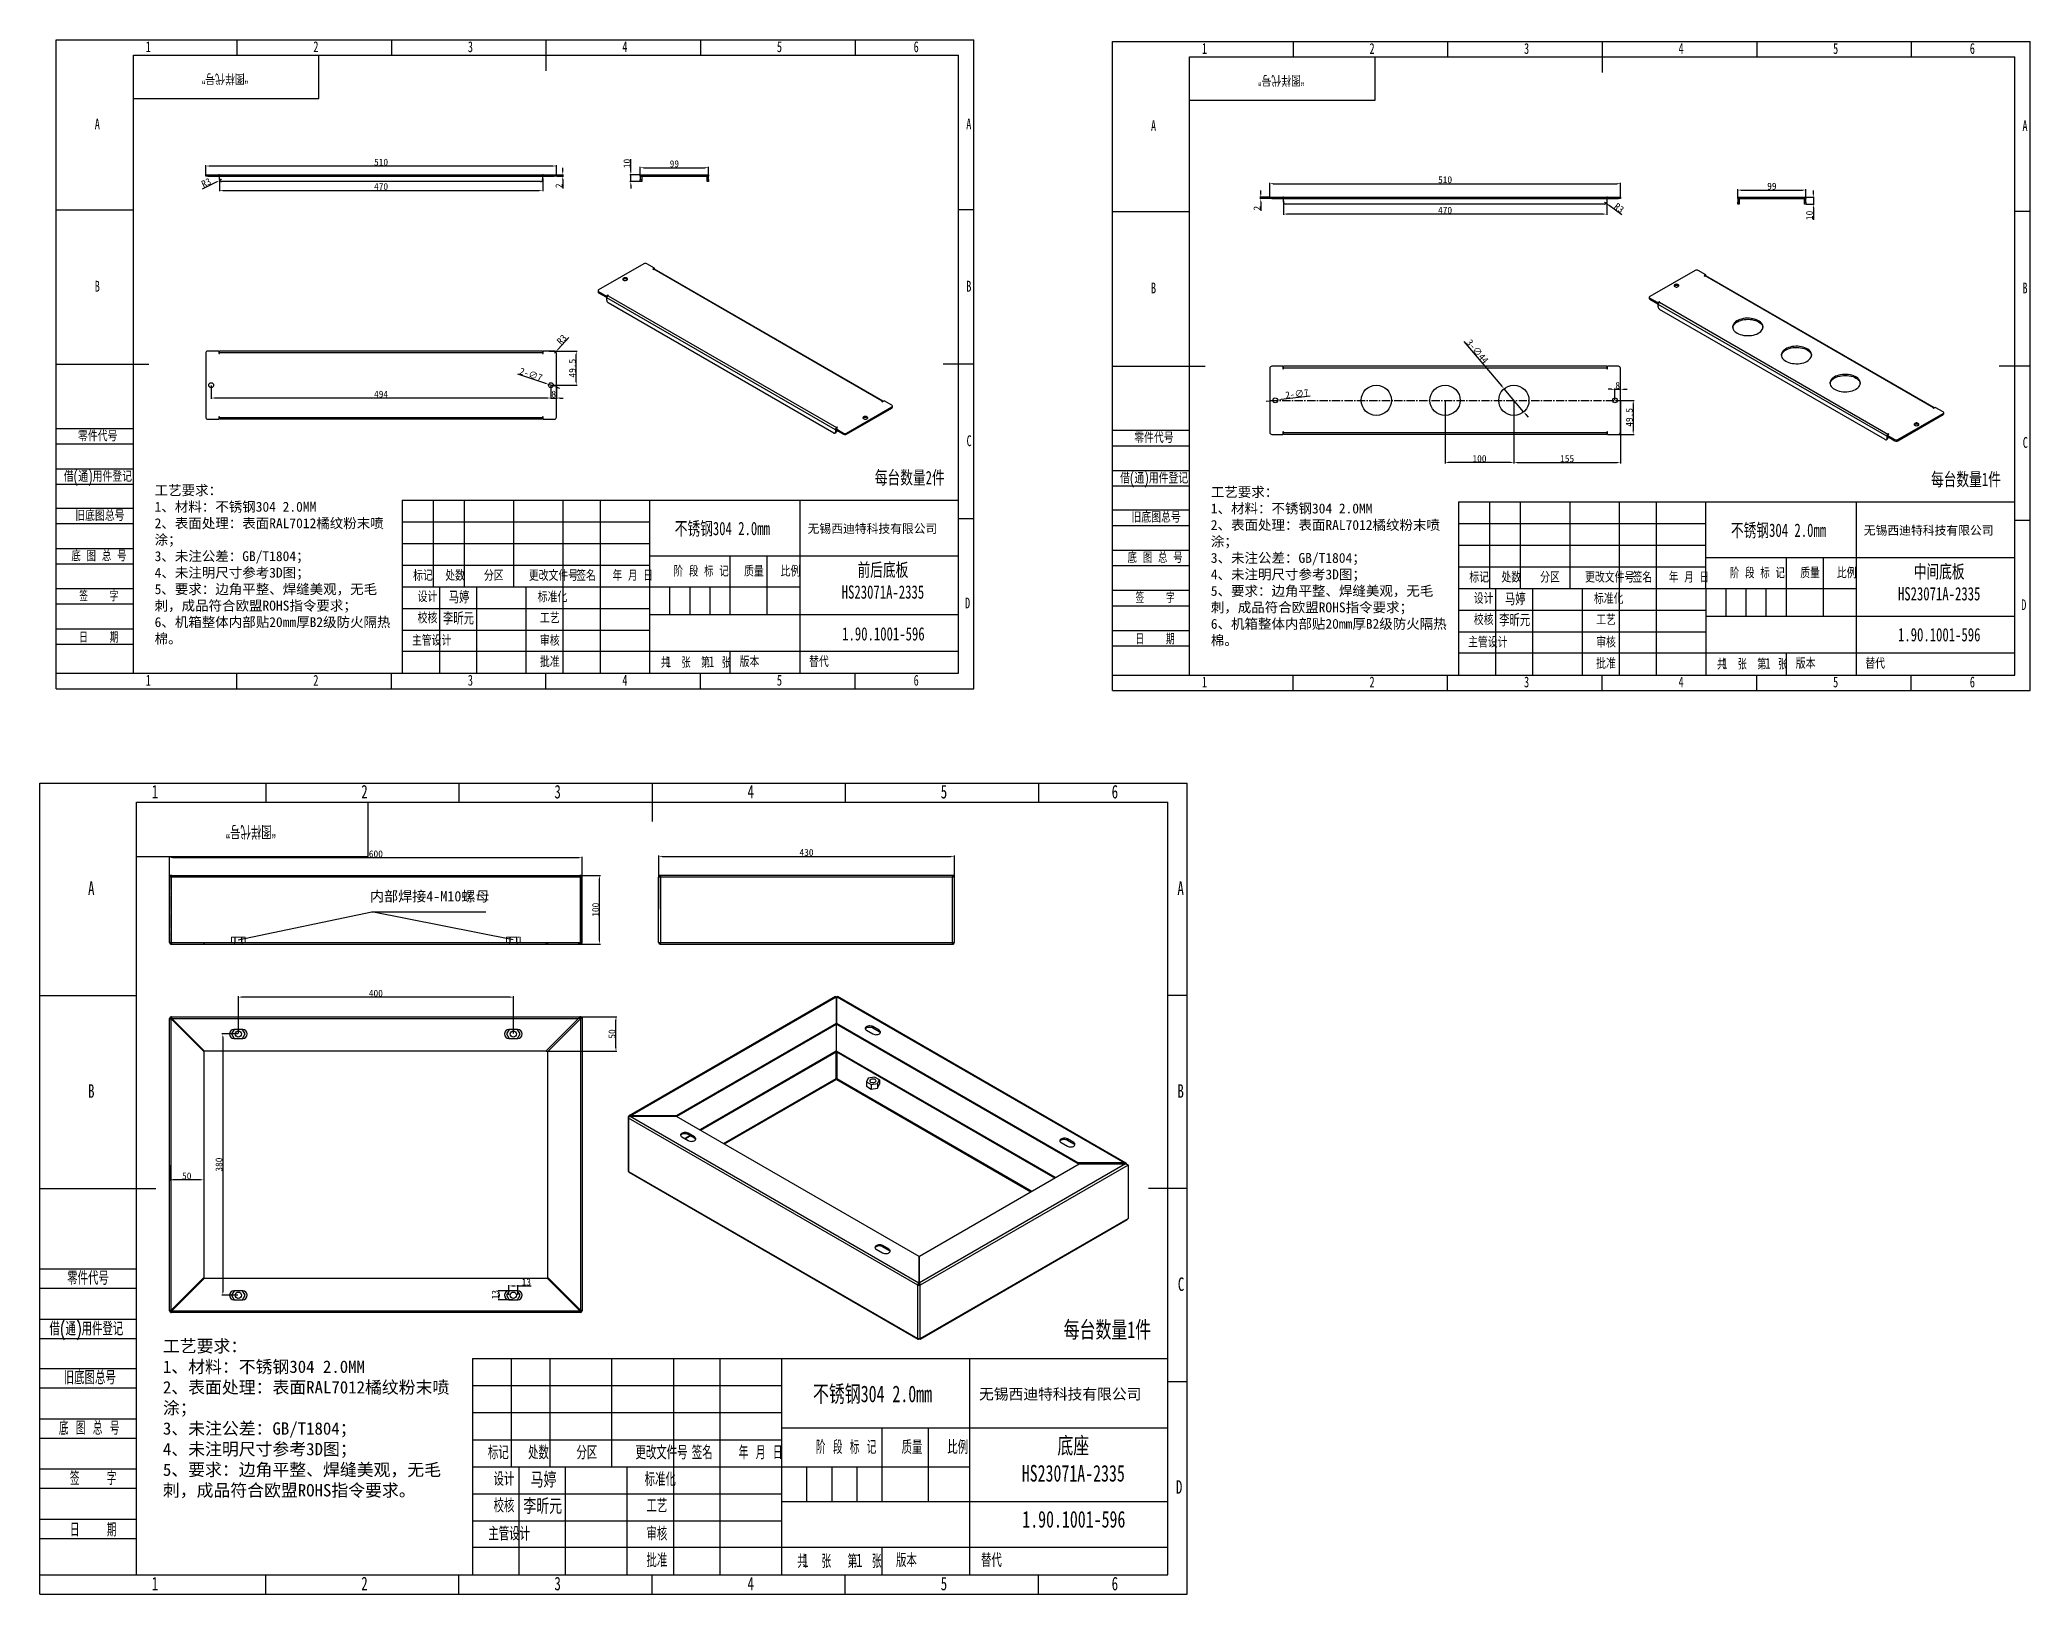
# Model space of a CAD drawing. Header units: millimetres. Extents: x -14348 to 6039, y -1826 to 2921.
# Drawn here: x 3144 to 6039, y -1826 to 435 of the extents above; entities that cross this region are included whole.
import ezdxf

# ---------------------------------------------------------------- set-up
doc = ezdxf.new("R2010")
doc.units = ezdxf.units.MM
doc.linetypes.add('ACAD_ISO10W100', pattern=[18, 12, -3, 0, -3])
doc.linetypes.add('HIDDEN', pattern=[1.905, 1.27, -0.635])
doc.layers.add('图框', color=7, linetype='Continuous')
doc.layers.add('标注', color=3, linetype='Continuous')
doc.layers.add('文字层', color=3, linetype='Continuous', lineweight=25)
doc.layers.add('粗实线层', color=7, linetype='Continuous', lineweight=25)
doc.styles.add('SLDTEXTSTYLE0', font='TXT', dxfattribs={"width": 0.7, "bigfont": 'bigfont'})
doc.styles.add('SLDTEXTSTYLE1', font='TXT', dxfattribs={"width": 0.6, "bigfont": 'bigfont'})
doc.styles.add('SLDTEXTSTYLE2', font='TXT', dxfattribs={"width": 0.614286, "bigfont": 'bigfont'})
doc.styles.add('SLDTEXTSTYLE3', font='TXT', dxfattribs={"width": 0.62, "bigfont": 'bigfont'})
doc.styles.add('SLDTEXTSTYLE4', font='TXT', dxfattribs={"width": 0.566667, "bigfont": 'bigfont'})
doc.styles.add('SLDTEXTSTYLE5', font='TXT', dxfattribs={"width": 0.7})
doc.dimstyles.new('ISO-25', dxfattribs={"dimtxt": 10, "dimasz": 5, "dimexe": 1.25, "dimexo": 0.625, "dimtad": 1, "dimdsep": 46, "dimtxsty": 'Standard', "dimcen": 2.5, "dimadec": 0, "dimazin": 0, "dimtfac": 1, "dimtmove": 0, "dimatfit": 3, "dimfxl": 1, "dimarcsym": 0})

msp = doc.modelspace()

# ---------------------------------------------------------------- texts
at = {"layer": '图框'}
for s, insert, char_height, attachment_point, style in [('1', (3301.639, 432.358), 15.73, 2, 'SLDTEXTSTYLE5'), ('2', (3545.459, 432.358), 15.73, 2, 'SLDTEXTSTYLE5'), ('3', (3770.178, 432.358), 15.73, 2, 'SLDTEXTSTYLE5'), ('4', (3994.897, 432.358), 15.73, 2, 'SLDTEXTSTYLE5'), ('5', (4219.616, 432.358), 15.73, 2, 'SLDTEXTSTYLE5'), ('6', (4418.504, 432.358), 15.73, 2, 'SLDTEXTSTYLE5'), ('1', (4837.682, 429.852), 15.73, 2, 'SLDTEXTSTYLE5'), ('2', (5081.502, 429.852), 15.73, 2, 'SLDTEXTSTYLE5'), ('3', (5306.221, 429.852), 15.73, 2, 'SLDTEXTSTYLE5'), ('4', (5530.94, 429.852), 15.73, 2, 'SLDTEXTSTYLE5'), ('5', (5755.659, 429.852), 15.73, 2, 'SLDTEXTSTYLE5'), ('6', (5954.547, 429.852), 15.73, 2, 'SLDTEXTSTYLE5'), ('A', (3227.598, 319.999), 15.73, 2, 'SLDTEXTSTYLE5'), ('A', (4495.014, 319.999), 15.73, 2, 'SLDTEXTSTYLE5'), ('A', (4763.641, 317.492), 15.73, 2, 'SLDTEXTSTYLE5'), ('A', (6031.056, 317.492), 15.73, 2, 'SLDTEXTSTYLE5'), ('B', (3227.598, 84.044), 15.73, 2, 'SLDTEXTSTYLE5'), ('B', (4495.014, 84.044), 15.73, 2, 'SLDTEXTSTYLE5'), ('B', (4763.641, 81.537), 15.73, 2, 'SLDTEXTSTYLE5'), ('B', (6031.056, 81.537), 15.73, 2, 'SLDTEXTSTYLE5'), ('零件代号', (3199.568, -133.606), 15.7303, 1, 'SLDTEXTSTYLE0'), ('C', (4495.494, -140.675), 15.73, 2, 'SLDTEXTSTYLE5'), ('零件代号', (4735.611, -136.112), 15.7303, 1, 'SLDTEXTSTYLE0'), ('C', (6031.537, -143.182), 15.73, 2, 'SLDTEXTSTYLE5'), ('借(通)用件登记', (3178.95, -192.512), 15.7303, 1, 'SLDTEXTSTYLE0'), ('借(通)用件登记', (4714.993, -195.018), 15.7303, 1, 'SLDTEXTSTYLE0'), ('旧底图总号', (3195.57, -249.36), 15.7303, 1, 'SLDTEXTSTYLE0'), ('旧底图总号', (4731.613, -251.866), 15.7303, 1, 'SLDTEXTSTYLE0'), ('{\\fSimSun|b0|i0|c134|p2;不锈钢304 2.0mm}', (4136.558, -266.473), 19.37025, 2, 'SLDTEXTSTYLE0'), ('{\\fSimSun|b0|i0|c134|p2;不锈钢304 2.0mm}', (5672.601, -268.979), 19.37025, 2, 'SLDTEXTSTYLE0'), ('底 图 总 号', (3189.966, -308.049), 15.7303, 1, 'SLDTEXTSTYLE2'), ('底 图 总 号', (4726.009, -310.555), 15.7303, 1, 'SLDTEXTSTYLE2'), ('标记', (3701.202, -336.58), 15.7303, 2, 'SLDTEXTSTYLE0'), ('处数', (3747.898, -336.58), 15.7303, 2, 'SLDTEXTSTYLE0'), ('分区', (3804.174, -336.58), 15.7303, 2, 'SLDTEXTSTYLE0'), ('更改文件号', (3891.042, -336.58), 15.7303, 2, 'SLDTEXTSTYLE0'), ('签名', (3938.412, -336.58), 15.7303, 2, 'SLDTEXTSTYLE0'), ('年 月 日', (4006.333, -336.58), 15.7303, 2, 'SLDTEXTSTYLE3'), ('阶 段 标 记', (4105.815, -330.341), 15.7303, 2, 'SLDTEXTSTYLE2'), ('质量', (4182.437, -330.341), 15.7303, 2, 'SLDTEXTSTYLE0'), ('比例', (4235.683, -330.341), 15.7303, 2, 'SLDTEXTSTYLE0'), ('标记', (5237.245, -339.087), 15.7303, 2, 'SLDTEXTSTYLE0'), ('处数', (5283.941, -339.087), 15.7303, 2, 'SLDTEXTSTYLE0'), ('分区', (5340.217, -339.087), 15.7303, 2, 'SLDTEXTSTYLE0'), ('更改文件号', (5427.085, -339.087), 15.7303, 2, 'SLDTEXTSTYLE0'), ('签名', (5474.455, -339.087), 15.7303, 2, 'SLDTEXTSTYLE0'), ('年 月 日', (5542.376, -339.087), 15.7303, 2, 'SLDTEXTSTYLE3'), ('阶 段 标 记', (5641.858, -332.848), 15.7303, 2, 'SLDTEXTSTYLE2'), ('质量', (5718.48, -332.848), 15.7303, 2, 'SLDTEXTSTYLE0'), ('比例', (5771.726, -332.848), 15.7303, 2, 'SLDTEXTSTYLE0'), ('签    字', (3229.797, -366.485), 15.7303, 2, 'SLDTEXTSTYLE4'), ('设计', (3707.718, -367.408), 15.7303, 2, 'SLDTEXTSTYLE0'), ('{\\fSimSun|b0|i0|c134|p2;马婷}', (3753.754, -367.8), 15.73034, 2, 'SLDTEXTSTYLE0'), ('标准化', (3889.588, -367.706), 15.7303, 2, 'SLDTEXTSTYLE0'), ('签    字', (4765.84, -368.991), 15.7303, 2, 'SLDTEXTSTYLE4'), ('设计', (5243.761, -369.914), 15.7303, 2, 'SLDTEXTSTYLE0'), ('{\\fSimSun|b0|i0|c134|p2;马婷}', (5289.797, -370.306), 15.73034, 2, 'SLDTEXTSTYLE0'), ('标准化', (5425.631, -370.213), 15.7303, 2, 'SLDTEXTSTYLE0'), ('校核', (3707.718, -398.325), 15.7303, 2, 'SLDTEXTSTYLE0'), ('工艺', (3885.645, -398.489), 15.7303, 2, 'SLDTEXTSTYLE0'), ('D', (4493.258, -376.631), 15.73, 2, 'SLDTEXTSTYLE5'), ('校核', (5243.761, -400.831), 15.7303, 2, 'SLDTEXTSTYLE0'), ('工艺', (5421.687, -400.995), 15.7303, 2, 'SLDTEXTSTYLE0'), ('D', (6029.301, -379.137), 15.73, 2, 'SLDTEXTSTYLE5'), ('日    期', (3229.797, -426.485), 15.7303, 2, 'SLDTEXTSTYLE4'), ('主管设计', (3713.826, -431.043), 15.7303, 2, 'SLDTEXTSTYLE0'), ('审核', (3885.645, -431.043), 15.7303, 2, 'SLDTEXTSTYLE0'), ('日    期', (4765.84, -428.991), 15.7303, 2, 'SLDTEXTSTYLE4'), ('主管设计', (5249.869, -433.549), 15.7303, 2, 'SLDTEXTSTYLE0'), ('审核', (5421.687, -433.549), 15.7303, 2, 'SLDTEXTSTYLE0'), ('批准', (3885.656, -461.948), 15.7303, 2, 'SLDTEXTSTYLE0'), ('共  张', (4068.771, -463.122), 15.7303, 2, 'SLDTEXTSTYLE1'), ('1', (4054.889, -461.91), 15.73, 1, 'SLDTEXTSTYLE5'), ('第  张', (4127.321, -463.122), 15.7303, 2, 'SLDTEXTSTYLE1'), ('1', (4117.372, -461.91), 15.73, 1, 'SLDTEXTSTYLE5'), ('版本', (4175.996, -461.91), 15.7303, 2, 'SLDTEXTSTYLE0'), ('替代', (4262.745, -461.91), 15.7303, 1, 'SLDTEXTSTYLE0'), ('批准', (5421.698, -464.454), 15.7303, 2, 'SLDTEXTSTYLE0'), ('版本', (5712.039, -464.416), 15.7303, 2, 'SLDTEXTSTYLE0'), ('替代', (5798.788, -464.416), 15.7303, 1, 'SLDTEXTSTYLE0'), ('1', (3301.639, -488.99), 15.73, 2, 'SLDTEXTSTYLE5'), ('2', (3545.459, -488.99), 15.73, 2, 'SLDTEXTSTYLE5'), ('3', (3770.178, -488.99), 15.73, 2, 'SLDTEXTSTYLE5'), ('4', (3994.897, -488.99), 15.73, 2, 'SLDTEXTSTYLE5'), ('5', (4219.616, -488.99), 15.73, 2, 'SLDTEXTSTYLE5'), ('6', (4418.504, -488.99), 15.73, 2, 'SLDTEXTSTYLE5'), ('1', (4837.682, -491.496), 15.73, 2, 'SLDTEXTSTYLE5'), ('2', (5081.502, -491.496), 15.73, 2, 'SLDTEXTSTYLE5'), ('3', (5306.221, -491.496), 15.73, 2, 'SLDTEXTSTYLE5'), ('4', (5530.94, -491.496), 15.73, 2, 'SLDTEXTSTYLE5'), ('共  张', (5604.813, -465.628), 15.7303, 2, 'SLDTEXTSTYLE1'), ('1', (5590.932, -464.416), 15.73, 1, 'SLDTEXTSTYLE5'), ('第  张', (5663.364, -465.628), 15.7303, 2, 'SLDTEXTSTYLE1'), ('1', (5653.415, -464.416), 15.73, 1, 'SLDTEXTSTYLE5'), ('5', (5755.659, -491.496), 15.73, 2, 'SLDTEXTSTYLE5'), ('6', (5954.547, -491.496), 15.73, 2, 'SLDTEXTSTYLE5'), ('1', (3311.362, -649.083), 19.663, 2, 'SLDTEXTSTYLE5'), ('2', (3616.138, -649.083), 19.663, 2, 'SLDTEXTSTYLE5'), ('3', (3897.037, -649.083), 19.663, 2, 'SLDTEXTSTYLE5'), ('4', (4177.935, -649.083), 19.663, 2, 'SLDTEXTSTYLE5'), ('5', (4458.834, -649.083), 19.663, 2, 'SLDTEXTSTYLE5'), ('6', (4707.443, -649.083), 19.663, 2, 'SLDTEXTSTYLE5'), ('A', (3218.811, -789.533), 19.663, 2, 'SLDTEXTSTYLE5'), ('A', (4803.081, -789.533), 19.663, 2, 'SLDTEXTSTYLE5'), ('B', (3218.811, -1084.477), 19.663, 2, 'SLDTEXTSTYLE5'), ('B', (4803.081, -1084.477), 19.663, 2, 'SLDTEXTSTYLE5'), ('零件代号', (3183.774, -1356.538), 19.6629, 1, 'SLDTEXTSTYLE0'), ('C', (4803.682, -1365.375), 19.663, 2, 'SLDTEXTSTYLE5'), ('借(通)用件登记', (3158.001, -1430.171), 19.6629, 1, 'SLDTEXTSTYLE0'), ('旧底图总号', (3178.776, -1501.231), 19.6629, 1, 'SLDTEXTSTYLE0'), ('{\\fSimSun|b0|i0|c134|p2;不锈钢304 2.0mm}', (4355.012, -1522.622), 24.21281, 2, 'SLDTEXTSTYLE0'), ('底 图 总 号', (3171.771, -1574.592), 19.6629, 1, 'SLDTEXTSTYLE2'), ('标记', (3810.817, -1610.257), 19.6629, 2, 'SLDTEXTSTYLE0'), ('处数', (3869.187, -1610.257), 19.6629, 2, 'SLDTEXTSTYLE0'), ('分区', (3939.532, -1610.257), 19.6629, 2, 'SLDTEXTSTYLE0'), ('更改文件号', (4048.117, -1610.257), 19.6629, 2, 'SLDTEXTSTYLE0'), ('签名', (4107.329, -1610.257), 19.6629, 2, 'SLDTEXTSTYLE0'), ('年 月 日', (4192.23, -1610.257), 19.6629, 2, 'SLDTEXTSTYLE3'), ('阶 段 标 记', (4316.582, -1602.458), 19.6629, 2, 'SLDTEXTSTYLE2'), ('质量', (4412.36, -1602.458), 19.6629, 2, 'SLDTEXTSTYLE0'), ('比例', (4478.918, -1602.458), 19.6629, 2, 'SLDTEXTSTYLE0'), ('签    字', (3221.561, -1647.637), 19.6629, 2, 'SLDTEXTSTYLE4'), ('设计', (3818.961, -1648.791), 19.6629, 2, 'SLDTEXTSTYLE0'), ('{\\fSimSun|b0|i0|c134|p2;马婷}', (3876.507, -1649.281), 19.66292, 2, 'SLDTEXTSTYLE0'), ('标准化', (4046.299, -1649.164), 19.6629, 2, 'SLDTEXTSTYLE0'), ('D', (4800.886, -1660.319), 19.663, 2, 'SLDTEXTSTYLE5'), ('校核', (3818.961, -1687.438), 19.6629, 2, 'SLDTEXTSTYLE0'), ('工艺', (4041.37, -1687.642), 19.6629, 2, 'SLDTEXTSTYLE0'), ('日    期', (3221.561, -1722.637), 19.6629, 2, 'SLDTEXTSTYLE4'), ('主管设计', (3826.597, -1728.335), 19.6629, 2, 'SLDTEXTSTYLE0'), ('审核', (4041.37, -1728.335), 19.6629, 2, 'SLDTEXTSTYLE0'), ('批准', (4041.383, -1766.966), 19.6629, 2, 'SLDTEXTSTYLE0'), ('版本', (4404.309, -1766.918), 19.6629, 2, 'SLDTEXTSTYLE0'), ('替代', (4512.745, -1766.918), 19.6629, 1, 'SLDTEXTSTYLE0'), ('共  张', (4270.277, -1768.433), 19.6629, 2, 'SLDTEXTSTYLE1'), ('1', (4252.925, -1766.918), 19.663, 1, 'SLDTEXTSTYLE5'), ('第  张', (4343.465, -1768.433), 19.6629, 2, 'SLDTEXTSTYLE1'), ('1', (4331.029, -1766.918), 19.663, 1, 'SLDTEXTSTYLE5'), ('1', (3311.362, -1800.769), 19.663, 2, 'SLDTEXTSTYLE5'), ('2', (3616.138, -1800.769), 19.663, 2, 'SLDTEXTSTYLE5'), ('3', (3897.037, -1800.769), 19.663, 2, 'SLDTEXTSTYLE5'), ('4', (4177.935, -1800.769), 19.663, 2, 'SLDTEXTSTYLE5'), ('5', (4458.834, -1800.769), 19.663, 2, 'SLDTEXTSTYLE5'), ('6', (4707.443, -1800.769), 19.663, 2, 'SLDTEXTSTYLE5')]:
    msp.add_mtext(s, dxfattribs=dict(at, insert=insert, char_height=char_height, attachment_point=attachment_point, style=style))
at = {"layer": '图框', "attachment_point": 2, "rotation": 180, "style": 'SLDTEXTSTYLE0'}
for insert, char_height in [((3413.286, 370.105), 15.7303), ((4949.329, 367.599), 15.7303), ((3450.921, -726.9), 19.6629)]:
    msp.add_mtext('“图样代号”', dxfattribs=dict(at, insert=insert, char_height=char_height))
at = {"layer": '图框', "attachment_point": 2, "style": 'SLDTEXTSTYLE0'}
for s, insert, char_height, width in [('{\\fSimSun|b0|i0|c134|p2;每台数量2件}', (4409.121, -192.433), 19.37025, 125.06256), ('{\\fSimSun|b0|i0|c134|p2;每台数量1件}', (5945.164, -194.939), 19.37025, 125.06256), ('{\\fSimSun|b0|i0|c134|p2;前后底板\\PHS23071A-2335}', (4370.148, -326.573), 19.37025, 125.06256), ('{\\fSimSun|b0|i0|c134|p2;中间底板\\PHS23071A-2335}', (5906.191, -329.079), 19.37025, 125.06256), ('{\\fSimSun|b0|i0|c134|p2;李昕元}', (3752.831, -398.535), 15.73034, 60.7158), ('{\\fSimSun|b0|i0|c134|p2;李昕元}', (5288.874, -401.041), 15.73034, 60.7158), ('{\\fSimSun|b0|i0|c134|p2;1.90.1001-596}', (4370.849, -419.672), 19.37025, 125.06256), ('{\\fSimSun|b0|i0|c134|p2;1.90.1001-596}', (5906.329, -420.906), 19.37025, 125.06256), ('{\\fSimSun|b0|i0|c134|p2;每台数量1件}', (4696.595, -1429.219), 24.21281, 156.3282), ('{\\fSimSun|b0|i0|c134|p2;底座\\PHS23071A-2335}', (4646.998, -1597.748), 24.21281, 156.3282), ('{\\fSimSun|b0|i0|c134|p2;李昕元}', (3875.353, -1687.7), 19.66292, 75.89475), ('{\\fSimSun|b0|i0|c134|p2;1.90.1001-596}', (4647.771, -1704.998), 24.21281, 156.3282)]:
    msp.add_mtext(s, dxfattribs=dict(at, insert=insert, char_height=char_height, width=width))
at = {"layer": '文字层', "attachment_point": 1}
for s, width, insert, char_height in [('{\\fSimSun|b0|i0|c134|p2;工艺要求：}\\P1{\\fSimSun|b0|i0|c134|p2;、材料：不锈钢304 2.0MM}\\P2{\\fSimSun|b0|i0|c134|p2;、表面处理：表面RAL7012橘纹粉末喷涂；}\\P3{\\fSimSun|b0|i0|c134|p2;、未注公差：}GB/T1804{\\fSimSun|b0|i0|c134|p2;；}\\P4{\\fSimSun|b0|i0|c134|p2;、未注明尺寸参考}3D{\\fSimSun|b0|i0|c134|p2;图；}\\P5{\\fSimSun|b0|i0|c134|p2;、要求：边角平整、焊缝美观，无毛刺，成品符合欧盟ROHS指令要求；\\P6、机箱整体内部贴20mm厚B2级防火隔热棉。}', 343.91279, (3310.953, -213.378), 14.37788), ('{\\fSimSun|b0|i0|c134|p2;工艺要求：}\\P1{\\fSimSun|b0|i0|c134|p2;、材料：不锈钢304 2.0MM}\\P2{\\fSimSun|b0|i0|c134|p2;、表面处理：表面RAL7012橘纹粉末喷涂；}\\P3{\\fSimSun|b0|i0|c134|p2;、未注公差：}GB/T1804{\\fSimSun|b0|i0|c134|p2;；}\\P4{\\fSimSun|b0|i0|c134|p2;、未注明尺寸参考}3D{\\fSimSun|b0|i0|c134|p2;图；}\\P5{\\fSimSun|b0|i0|c134|p2;、要求：边角平整、焊缝美观，无毛刺，成品符合欧盟ROHS指令要求；\\P6、机箱整体内部贴20mm厚B2级防火隔热棉。}', 343.91279, (4846.996, -215.884), 14.37788), ('{\\fSimSun|b0|i0|c134|p2;无锡西迪特科技有限公司}', 630.36108, (4260.528, -270.086), 12.58427), ('{\\fSimSun|b0|i0|c134|p2;无锡西迪特科技有限公司}', 630.36108, (5796.571, -272.592), 12.58427), ('{\\fSimSun|b0|i0|c134|p2;工艺要求：}\\P1{\\fSimSun|b0|i0|c134|p2;、材料：不锈钢304 2.0MM}\\P2{\\fSimSun|b0|i0|c134|p2;、表面处理：表面RAL7012橘纹粉末喷涂；}\\P3{\\fSimSun|b0|i0|c134|p2;、未注公差：}GB/T1804{\\fSimSun|b0|i0|c134|p2;；}\\P4{\\fSimSun|b0|i0|c134|p2;、未注明尺寸参考}3D{\\fSimSun|b0|i0|c134|p2;图；}\\P5{\\fSimSun|b0|i0|c134|p2;、要求：边角平整、焊缝美观，无毛刺，成品符合欧盟ROHS指令要求。}', 421.20742, (3323.005, -1456.254), 17.97235), ('{\\fSimSun|b0|i0|c134|p2;无锡西迪特科技有限公司}', 630.36108, (4509.974, -1527.138), 15.73034)]:
    msp.add_mtext_dynamic_manual_height_columns(s, width=width, gutter_width=17.5, heights=[0], dxfattribs=dict(at, insert=insert, char_height=char_height))
at = {"layer": '标注', "insert": (3624.198, -803.517), "char_height": 15, "attachment_point": 1}
msp.add_mtext_dynamic_manual_height_columns('{\\fSimSun|b0|i0|c134|p2;内部焊接}4-M10{\\fSimSun|b0|i0|c134|p2;螺母}', width=237.51199, gutter_width=12.5, heights=[0], dxfattribs=at)

# ---------------------------------------------------------------- blocks, each defined once
blk = doc.blocks.new('*D94')
at = {"layer": 'Defpoints', "color": 0, "transparency": 16777216}
for p in [(3895.3, 238.3), (3895.3, 236.3), (3904.5, 236.3)]:
    blk.add_point(p, dxfattribs=at)
at = {"layer": '标注', "color": 0, "lineweight": -2, "transparency": 16777216}
for p, q in [((3895.9, 238.3), (3905.7, 238.3)), ((3895.9, 236.3), (3905.7, 236.3)), ((3904.5, 243.3), (3904.5, 248.3)), ((3904.5, 238.3), (3904.5, 236.3)), ((3904.5, 231.3), (3904.5, 218.3))]:
    blk.add_line(p, q, dxfattribs=at)
at = {"layer": '标注', "color": 0, "transparency": 16777216}
for points in [[(3903.6, 243.3), (3905.3, 243.3), (3904.5, 238.3)], [(3903.6, 231.3), (3905.3, 231.3), (3904.5, 236.3)]]:
    blk.add_solid(points, dxfattribs=at)
at = {"layer": '标注', "color": 0, "transparency": 16777216, "insert": (3898.8, 222.3), "char_height": 10, "attachment_point": 5, "rotation": 90}
blk.add_mtext('2', dxfattribs=at)
blk = doc.blocks.new('*D95')
at = {"layer": 'Defpoints', "color": 0, "transparency": 16777216}
for p in [(3385.3, 251), (3385.3, 236.3), (3895.3, 237.3)]:
    blk.add_point(p, dxfattribs=at)
at = {"layer": '标注', "color": 0, "lineweight": -2, "transparency": 16777216}
for p, q in [((3385.3, 236.9), (3385.3, 252.3)), ((3890.3, 251), (3390.3, 251)), ((3895.3, 237.9), (3895.3, 252.3))]:
    blk.add_line(p, q, dxfattribs=at)
at = {"layer": '标注', "color": 0, "transparency": 16777216}
for points in [[(3390.3, 251.8), (3390.3, 250.2), (3385.3, 251)], [(3890.3, 251.8), (3890.3, 250.2), (3895.3, 251)]]:
    blk.add_solid(points, dxfattribs=at)
at = {"layer": '标注', "color": 0, "transparency": 16777216, "insert": (3640.3, 256.6), "char_height": 10, "attachment_point": 5}
blk.add_mtext('510', dxfattribs=at)
blk = doc.blocks.new('*D96')
at = {"layer": 'Defpoints', "color": 0, "transparency": 16777216}
for p in [(3405.3, 233.5), (3875.3, 233.5), (3875.3, 215.6)]:
    blk.add_point(p, dxfattribs=at)
at = {"layer": '标注', "color": 0, "lineweight": -2, "transparency": 16777216}
for p, q in [((3405.3, 232.9), (3405.3, 214.3)), ((3875.3, 232.9), (3875.3, 214.3)), ((3410.3, 215.6), (3870.3, 215.6))]:
    blk.add_line(p, q, dxfattribs=at)
at = {"layer": '标注', "color": 0, "transparency": 16777216}
for points in [[(3410.3, 216.4), (3410.3, 214.8), (3405.3, 215.6)], [(3870.3, 216.4), (3870.3, 214.8), (3875.3, 215.6)]]:
    blk.add_solid(points, dxfattribs=at)
at = {"layer": '标注', "color": 0, "transparency": 16777216, "insert": (3640.3, 221.2), "char_height": 10, "attachment_point": 5}
blk.add_mtext('470', dxfattribs=at)
blk = doc.blocks.new('*D97')
at = {"layer": 'Defpoints', "color": 0, "transparency": 16777216}
for p in [(3405.6, 230), (3408.3, 231.3)]:
    blk.add_point(p, dxfattribs=at)
at = {"layer": '标注', "color": 0, "lineweight": -2, "transparency": 16777216}
for p, q in [((3380.4, 217.8), (3401.1, 227.8)), ((3408.3, 231.3), (3405.6, 230))]:
    blk.add_line(p, q, dxfattribs=at)
at = {"layer": '标注', "color": 0, "transparency": 16777216}
blk.add_solid([(3400.7, 228.5), (3401.4, 227), (3405.6, 230)], dxfattribs=at)
at = {"layer": '标注', "color": 0, "transparency": 16777216, "insert": (3386, 226.8), "char_height": 10, "attachment_point": 5, "rotation": 25.85}
blk.add_mtext('R3', dxfattribs=at)
blk = doc.blocks.new('*D98')
at = {"layer": 'Defpoints', "color": 0, "transparency": 16777216}
for p in [(4003.5, 238.3), (4017.3, 238.3), (4019.3, 228.3)]:
    blk.add_point(p, dxfattribs=at)
at = {"layer": '标注', "color": 0, "lineweight": -2, "transparency": 16777216}
for p, q in [((4003.5, 243.3), (4003.5, 261.2)), ((4016.7, 238.3), (4002.2, 238.3)), ((4003.5, 228.3), (4003.5, 238.3)), ((4018.7, 228.3), (4002.2, 228.3)), ((4003.5, 223.3), (4003.5, 218.3))]:
    blk.add_line(p, q, dxfattribs=at)
at = {"layer": '标注', "color": 0, "transparency": 16777216}
for points in [[(4002.6, 243.3), (4004.3, 243.3), (4003.5, 238.3)], [(4002.6, 223.3), (4004.3, 223.3), (4003.5, 228.3)]]:
    blk.add_solid(points, dxfattribs=at)
at = {"layer": '标注', "color": 0, "transparency": 16777216, "insert": (3997.9, 254.7), "char_height": 10, "attachment_point": 5, "rotation": 90}
blk.add_mtext('10', dxfattribs=at)
blk = doc.blocks.new('*D99')
at = {"layer": 'Defpoints', "color": 0, "transparency": 16777216}
for p in [(4017.3, 235.8), (4116.3, 248.6), (4116.3, 233.5)]:
    blk.add_point(p, dxfattribs=at)
at = {"layer": '标注', "color": 0, "lineweight": -2, "transparency": 16777216}
for p, q in [((4017.3, 236.4), (4017.3, 249.8)), ((4022.3, 248.6), (4111.3, 248.6)), ((4116.3, 234.1), (4116.3, 249.8))]:
    blk.add_line(p, q, dxfattribs=at)
at = {"layer": '标注', "color": 0, "transparency": 16777216}
for points in [[(4022.3, 249.4), (4022.3, 247.7), (4017.3, 248.6)], [(4111.3, 249.4), (4111.3, 247.7), (4116.3, 248.6)]]:
    blk.add_solid(points, dxfattribs=at)
at = {"layer": '标注', "color": 0, "transparency": 16777216, "insert": (4066.8, 254.2), "char_height": 10, "attachment_point": 5}
blk.add_mtext('99', dxfattribs=at)
blk = doc.blocks.new('*D100')
at = {"layer": 'Defpoints', "color": 0, "transparency": 16777216}
for p in [(3887.3, -67.7), (3895.3, -67.7), (3895.3, -86.4)]:
    blk.add_point(p, dxfattribs=at)
at = {"layer": '标注', "color": 0, "lineweight": -2, "transparency": 16777216}
for p, q in [((3882.3, -86.4), (3877.3, -86.4)), ((3887.3, -68.3), (3887.3, -87.7)), ((3887.3, -86.4), (3895.3, -86.4)), ((3895.3, -68.3), (3895.3, -87.7)), ((3900.3, -86.4), (3905.3, -86.4))]:
    blk.add_line(p, q, dxfattribs=at)
at = {"layer": '标注', "color": 0, "transparency": 16777216}
for points in [[(3882.3, -85.6), (3882.3, -87.2), (3887.3, -86.4)], [(3900.3, -85.6), (3900.3, -87.2), (3895.3, -86.4)]]:
    blk.add_solid(points, dxfattribs=at)
at = {"layer": '标注', "color": 0, "transparency": 16777216, "insert": (3891.3, -80.8), "char_height": 10, "attachment_point": 5}
blk.add_mtext('8', dxfattribs=at)
blk = doc.blocks.new('*D101')
at = {"layer": 'Defpoints', "color": 0, "transparency": 16777216}
for p in [(3393.3, -67.7), (3393.3, -86.4), (3887.3, -67.7)]:
    blk.add_point(p, dxfattribs=at)
at = {"layer": '标注', "color": 0, "lineweight": -2, "transparency": 16777216}
for p, q in [((3393.3, -68.3), (3393.3, -87.7)), ((3882.3, -86.4), (3398.3, -86.4)), ((3887.3, -68.3), (3887.3, -87.7))]:
    blk.add_line(p, q, dxfattribs=at)
at = {"layer": '标注', "color": 0, "transparency": 16777216}
for points in [[(3398.3, -85.6), (3398.3, -87.2), (3393.3, -86.4)], [(3882.3, -85.6), (3882.3, -87.2), (3887.3, -86.4)]]:
    blk.add_solid(points, dxfattribs=at)
at = {"layer": '标注', "color": 0, "transparency": 16777216, "insert": (3640.3, -80.8), "char_height": 10, "attachment_point": 5}
blk.add_mtext('494', dxfattribs=at)
blk = doc.blocks.new('*D102')
at = {"layer": 'Defpoints', "color": 0, "transparency": 16777216}
for p in [(3884.3, -18.2), (3924.1, -18.2), (3887.3, -67.7)]:
    blk.add_point(p, dxfattribs=at)
at = {"layer": '标注', "color": 0, "lineweight": -2, "transparency": 16777216}
for p, q in [((3884.9, -18.2), (3925.4, -18.2)), ((3924.1, -62.7), (3924.1, -23.2)), ((3887.9, -67.7), (3925.4, -67.7))]:
    blk.add_line(p, q, dxfattribs=at)
at = {"layer": '标注', "color": 0, "transparency": 16777216}
for points in [[(3923.3, -23.2), (3924.9, -23.2), (3924.1, -18.2)], [(3923.3, -62.7), (3924.9, -62.7), (3924.1, -67.7)]]:
    blk.add_solid(points, dxfattribs=at)
at = {"layer": '标注', "color": 0, "transparency": 16777216, "insert": (3918.5, -43), "char_height": 10, "attachment_point": 5, "rotation": 90}
blk.add_mtext('49.5', dxfattribs=at)
blk = doc.blocks.new('*D103')
at = {"layer": 'Defpoints', "color": 0, "transparency": 16777216}
for p in [(3883.9, -66.6), (3890.6, -68.8)]:
    blk.add_point(p, dxfattribs=at)
at = {"layer": '标注', "color": 0, "lineweight": -2, "transparency": 16777216}
for p, q in [((3838.5, -51.3), (3879.2, -65)), ((3890.6, -68.8), (3883.9, -66.6)), ((3895.3, -70.4), (3900, -72))]:
    blk.add_line(p, q, dxfattribs=at)
at = {"layer": '标注', "color": 0, "transparency": 16777216}
for points in [[(3879.5, -64.2), (3878.9, -65.8), (3883.9, -66.6)], [(3895.6, -69.6), (3895, -71.2), (3890.6, -68.8)]]:
    blk.add_solid(points, dxfattribs=at)
at = {"layer": '标注', "color": 0, "transparency": 16777216, "insert": (3858.3, -52), "char_height": 10, "attachment_point": 5, "rotation": 341.3567}
blk.add_mtext('2-∅7', dxfattribs=at)
blk = doc.blocks.new('*D104')
at = {"layer": 'Defpoints', "color": 0, "transparency": 16777216}
for p in [(3892.3, -21.2), (3894.3, -19)]:
    blk.add_point(p, dxfattribs=at)
at = {"layer": '标注', "color": 0, "lineweight": -2, "transparency": 16777216}
for p, q in [((3913.3, 1.4), (3897.7, -15.4)), ((3892.3, -21.2), (3894.3, -19))]:
    blk.add_line(p, q, dxfattribs=at)
at = {"layer": '标注', "color": 0, "transparency": 16777216}
blk.add_solid([(3897.1, -14.8), (3898.3, -15.9), (3894.3, -19)], dxfattribs=at)
at = {"layer": '标注', "color": 0, "transparency": 16777216, "insert": (3903.1, -1.3), "char_height": 10, "attachment_point": 5, "rotation": 46.9745}
blk.add_mtext('R3', dxfattribs=at)
blk = doc.blocks.new('*D105')
at = {"layer": 'Defpoints', "color": 0, "transparency": 16777216}
for p in [(4932.7, 203.6), (5442.7, 225.3), (5442.7, 203.6)]:
    blk.add_point(p, dxfattribs=at)
at = {"layer": '标注', "color": 0, "lineweight": -2, "transparency": 16777216}
for p, q in [((4932.7, 204.2), (4932.7, 226.6)), ((4937.7, 225.3), (5437.7, 225.3)), ((5442.7, 204.2), (5442.7, 226.6))]:
    blk.add_line(p, q, dxfattribs=at)
at = {"layer": '标注', "color": 0, "transparency": 16777216}
for points in [[(4937.7, 226.2), (4937.7, 224.5), (4932.7, 225.3)], [(5437.7, 226.2), (5437.7, 224.5), (5442.7, 225.3)]]:
    blk.add_solid(points, dxfattribs=at)
at = {"layer": '标注', "color": 0, "transparency": 16777216, "insert": (5187.7, 231), "char_height": 10, "attachment_point": 5}
blk.add_mtext('510', dxfattribs=at)
blk = doc.blocks.new('*D106')
at = {"layer": 'Defpoints', "color": 0, "transparency": 16777216}
for p in [(4952.7, 200.9), (4952.7, 181.1), (5422.7, 200.9)]:
    blk.add_point(p, dxfattribs=at)
at = {"layer": '标注', "color": 0, "lineweight": -2, "transparency": 16777216}
for p, q in [((4952.7, 200.2), (4952.7, 179.8)), ((5417.7, 181.1), (4957.7, 181.1)), ((5422.7, 200.2), (5422.7, 179.8))]:
    blk.add_line(p, q, dxfattribs=at)
at = {"layer": '标注', "color": 0, "transparency": 16777216}
for points in [[(4957.7, 181.9), (4957.7, 180.3), (4952.7, 181.1)], [(5417.7, 181.9), (5417.7, 180.3), (5422.7, 181.1)]]:
    blk.add_solid(points, dxfattribs=at)
at = {"layer": '标注', "color": 0, "transparency": 16777216, "insert": (5187.7, 186.7), "char_height": 10, "attachment_point": 5}
blk.add_mtext('470', dxfattribs=at)
blk = doc.blocks.new('*D107')
at = {"layer": 'Defpoints', "color": 0, "transparency": 16777216}
for p in [(4919.6, 203.6), (4932.7, 205.6), (4932.7, 203.6)]:
    blk.add_point(p, dxfattribs=at)
at = {"layer": '标注', "color": 0, "lineweight": -2, "transparency": 16777216}
for p, q in [((4932.1, 205.6), (4918.4, 205.6)), ((4932.1, 203.6), (4918.4, 203.6)), ((4919.6, 210.6), (4919.6, 215.6)), ((4919.6, 205.6), (4919.6, 203.6)), ((4919.6, 198.6), (4919.6, 185.7))]:
    blk.add_line(p, q, dxfattribs=at)
at = {"layer": '标注', "color": 0, "transparency": 16777216}
for points in [[(4918.8, 210.6), (4920.5, 210.6), (4919.6, 205.6)], [(4918.8, 198.6), (4920.5, 198.6), (4919.6, 203.6)]]:
    blk.add_solid(points, dxfattribs=at)
at = {"layer": '标注', "color": 0, "transparency": 16777216, "insert": (4914, 189.7), "char_height": 10, "attachment_point": 5, "rotation": 90}
blk.add_mtext('2', dxfattribs=at)
blk = doc.blocks.new('*D108')
at = {"layer": 'Defpoints', "color": 0, "transparency": 16777216}
for p in [(5419.7, 198.6), (5422.1, 196.8)]:
    blk.add_point(p, dxfattribs=at)
at = {"layer": '标注', "color": 0, "lineweight": -2, "transparency": 16777216}
for p, q in [((5419.7, 198.6), (5422.1, 196.8)), ((5444.5, 180.1), (5426.1, 193.8))]:
    blk.add_line(p, q, dxfattribs=at)
at = {"layer": '标注', "color": 0, "transparency": 16777216}
blk.add_solid([(5426.6, 194.5), (5425.6, 193.2), (5422.1, 196.8)], dxfattribs=at)
at = {"layer": '标注', "color": 0, "transparency": 16777216, "insert": (5440.7, 190), "char_height": 10, "attachment_point": 5, "rotation": 323.2207}
blk.add_mtext('R3', dxfattribs=at)
blk = doc.blocks.new('*D109')
at = {"layer": 'Defpoints', "color": 0, "transparency": 16777216}
for p in [(5613.4, 205.6), (5712.4, 216), (5712.4, 205.6)]:
    blk.add_point(p, dxfattribs=at)
at = {"layer": '标注', "color": 0, "lineweight": -2, "transparency": 16777216}
for p, q in [((5613.4, 206.2), (5613.4, 217.3)), ((5618.4, 216), (5707.4, 216)), ((5712.4, 206.2), (5712.4, 217.3))]:
    blk.add_line(p, q, dxfattribs=at)
at = {"layer": '标注', "color": 0, "transparency": 16777216}
for points in [[(5618.4, 216.8), (5618.4, 215.2), (5613.4, 216)], [(5707.4, 216.8), (5707.4, 215.2), (5712.4, 216)]]:
    blk.add_solid(points, dxfattribs=at)
at = {"layer": '标注', "color": 0, "transparency": 16777216, "insert": (5662.9, 221.6), "char_height": 10, "attachment_point": 5}
blk.add_mtext('99', dxfattribs=at)
blk = doc.blocks.new('*D110')
at = {"layer": 'Defpoints', "color": 0, "transparency": 16777216}
for p in [(5712.4, 205.6), (5712.4, 195.6), (5723.3, 195.6)]:
    blk.add_point(p, dxfattribs=at)
at = {"layer": '标注', "color": 0, "lineweight": -2, "transparency": 16777216}
for p, q in [((5713, 205.6), (5724.5, 205.6)), ((5723.3, 210.6), (5723.3, 215.6)), ((5723.3, 205.6), (5723.3, 195.6)), ((5713, 195.6), (5724.5, 195.6)), ((5723.3, 190.6), (5723.3, 172.7))]:
    blk.add_line(p, q, dxfattribs=at)
at = {"layer": '标注', "color": 0, "transparency": 16777216}
for points in [[(5722.4, 210.6), (5724.1, 210.6), (5723.3, 205.6)], [(5722.4, 190.6), (5724.1, 190.6), (5723.3, 195.6)]]:
    blk.add_solid(points, dxfattribs=at)
at = {"layer": '标注', "color": 0, "transparency": 16777216, "insert": (5717.6, 179.2), "char_height": 10, "attachment_point": 5, "rotation": 90}
blk.add_mtext('10', dxfattribs=at)
blk = doc.blocks.new('*D111')
at = {"layer": 'Defpoints', "color": 0, "transparency": 16777216}
for p in [(5287.7, -89.8), (5442.7, -89.8), (5442.7, -180.3)]:
    blk.add_point(p, dxfattribs=at)
at = {"layer": '标注', "color": 0, "lineweight": -2, "transparency": 16777216}
for p, q in [((5287.7, -90.4), (5287.7, -181.5)), ((5442.7, -90.4), (5442.7, -181.5)), ((5292.7, -180.3), (5437.7, -180.3))]:
    blk.add_line(p, q, dxfattribs=at)
at = {"layer": '标注', "color": 0, "transparency": 16777216}
for points in [[(5292.7, -179.4), (5292.7, -181.1), (5287.7, -180.3)], [(5437.7, -179.4), (5437.7, -181.1), (5442.7, -180.3)]]:
    blk.add_solid(points, dxfattribs=at)
at = {"layer": '标注', "color": 0, "transparency": 16777216, "insert": (5365.2, -174.6), "char_height": 10, "attachment_point": 5}
blk.add_mtext('155', dxfattribs=at)
blk = doc.blocks.new('*D112')
at = {"layer": 'Defpoints', "color": 0, "transparency": 16777216}
for p in [(5442.7, -73.7), (5434.7, -89.8), (5442.7, -89.8)]:
    blk.add_point(p, dxfattribs=at)
at = {"layer": '标注', "color": 0, "lineweight": -2, "transparency": 16777216}
for p, q in [((5429.7, -73.7), (5424.7, -73.7)), ((5434.7, -89.2), (5434.7, -72.5)), ((5434.7, -73.7), (5442.7, -73.7)), ((5442.7, -89.2), (5442.7, -72.5)), ((5447.7, -73.7), (5452.7, -73.7))]:
    blk.add_line(p, q, dxfattribs=at)
at = {"layer": '标注', "color": 0, "transparency": 16777216}
for points in [[(5429.7, -72.9), (5429.7, -74.6), (5434.7, -73.7)], [(5447.7, -72.9), (5447.7, -74.6), (5442.7, -73.7)]]:
    blk.add_solid(points, dxfattribs=at)
at = {"layer": '标注', "color": 0, "transparency": 16777216, "insert": (5438.7, -68.1), "char_height": 10, "attachment_point": 5}
blk.add_mtext('8', dxfattribs=at)
blk = doc.blocks.new('*D113')
at = {"layer": 'Defpoints', "color": 0, "transparency": 16777216}
for p in [(5434.7, -89.8), (5431.7, -139.3), (5461.3, -139.3)]:
    blk.add_point(p, dxfattribs=at)
at = {"layer": '标注', "color": 0, "lineweight": -2, "transparency": 16777216}
for p, q in [((5435.3, -89.8), (5462.5, -89.8)), ((5461.3, -94.8), (5461.3, -134.3)), ((5432.3, -139.3), (5462.5, -139.3))]:
    blk.add_line(p, q, dxfattribs=at)
at = {"layer": '标注', "color": 0, "transparency": 16777216}
for points in [[(5460.4, -94.8), (5462.1, -94.8), (5461.3, -89.8)], [(5460.4, -134.3), (5462.1, -134.3), (5461.3, -139.3)]]:
    blk.add_solid(points, dxfattribs=at)
at = {"layer": '标注', "color": 0, "transparency": 16777216, "insert": (5455.6, -114.5), "char_height": 10, "attachment_point": 5, "rotation": 90}
blk.add_mtext('49.5', dxfattribs=at)
blk = doc.blocks.new('*D114')
at = {"layer": 'Defpoints', "color": 0, "transparency": 16777216}
for p in [(5273.5, -73), (5301.9, -106.5)]:
    blk.add_point(p, dxfattribs=at)
at = {"layer": '标注', "color": 0, "lineweight": -2, "transparency": 16777216}
for p, q in [((5214.9, -4), (5270.2, -69.2)), ((5301.9, -106.5), (5273.5, -73)), ((5305.2, -110.4), (5308.4, -114.2))]:
    blk.add_line(p, q, dxfattribs=at)
at = {"layer": '标注', "color": 0, "transparency": 16777216}
for points in [[(5270.9, -68.7), (5269.6, -69.7), (5273.5, -73)], [(5305.8, -109.8), (5304.5, -110.9), (5301.9, -106.5)]]:
    blk.add_solid(points, dxfattribs=at)
at = {"layer": '标注', "color": 0, "transparency": 16777216, "insert": (5234.7, -18.6), "char_height": 10, "attachment_point": 5, "rotation": 310.3334}
blk.add_mtext('3-∅44', dxfattribs=at)
blk = doc.blocks.new('*D115')
at = {"layer": 'Defpoints', "color": 0, "transparency": 16777216}
for p in [(4937.2, -90.2), (4944.2, -89.4)]:
    blk.add_point(p, dxfattribs=at)
at = {"layer": '标注', "color": 0, "lineweight": -2, "transparency": 16777216}
for p, q in [((4991.7, -83.5), (4949.1, -88.7)), ((4932.3, -90.8), (4927.3, -91.4)), ((4937.2, -90.2), (4944.2, -89.4))]:
    blk.add_line(p, q, dxfattribs=at)
at = {"layer": '标注', "color": 0, "transparency": 16777216}
for points in [[(4932.2, -90), (4932.4, -91.6), (4937.2, -90.2)], [(4949, -87.9), (4949.2, -89.6), (4944.2, -89.4)]]:
    blk.add_solid(points, dxfattribs=at)
at = {"layer": '标注', "color": 0, "transparency": 16777216, "insert": (4972.2, -80.2), "char_height": 10, "attachment_point": 5, "rotation": 6.9793}
blk.add_mtext('2-∅7', dxfattribs=at)
blk = doc.blocks.new('*D116')
at = {"layer": 'Defpoints', "color": 0, "transparency": 16777216}
for p in [(5187.7, -89.8), (5287.7, -89.8), (5187.7, -180.3)]:
    blk.add_point(p, dxfattribs=at)
at = {"layer": '标注', "color": 0, "lineweight": -2, "transparency": 16777216}
for p, q in [((5187.7, -90.4), (5187.7, -181.5)), ((5287.7, -90.4), (5287.7, -181.5)), ((5282.7, -180.3), (5192.7, -180.3))]:
    blk.add_line(p, q, dxfattribs=at)
at = {"layer": '标注', "color": 0, "transparency": 16777216}
for points in [[(5192.7, -179.4), (5192.7, -181.1), (5187.7, -180.3)], [(5282.7, -179.4), (5282.7, -181.1), (5287.7, -180.3)]]:
    blk.add_solid(points, dxfattribs=at)
at = {"layer": '标注', "color": 0, "transparency": 16777216, "insert": (5237.7, -174.6), "char_height": 10, "attachment_point": 5}
blk.add_mtext('100', dxfattribs=at)
blk = doc.blocks.new('*D117')
at = {"layer": 'Defpoints', "color": 0, "transparency": 16777216}
for p in [(3927.4, -780.6), (3958, -780.6), (3927.4, -880.6)]:
    blk.add_point(p, dxfattribs=at)
at = {"layer": '标注', "color": 0, "lineweight": -2, "transparency": 16777216}
for p, q in [((3928, -780.6), (3959.2, -780.6)), ((3958, -875.6), (3958, -785.6)), ((3928, -880.6), (3959.2, -880.6))]:
    blk.add_line(p, q, dxfattribs=at)
at = {"layer": '标注', "color": 0, "transparency": 16777216}
for points in [[(3957.1, -785.6), (3958.8, -785.6), (3958, -780.6)], [(3957.1, -875.6), (3958.8, -875.6), (3958, -880.6)]]:
    blk.add_solid(points, dxfattribs=at)
at = {"layer": '标注', "color": 0, "transparency": 16777216, "insert": (3952.3, -830.6), "char_height": 10, "attachment_point": 5, "rotation": 90}
blk.add_mtext('100', dxfattribs=at)
blk = doc.blocks.new('*D118')
at = {"layer": 'Defpoints', "color": 0, "transparency": 16777216}
for p in [(3332.7, -755), (3332.7, -830.6), (3932.7, -830.6)]:
    blk.add_point(p, dxfattribs=at)
at = {"layer": '标注', "color": 0, "lineweight": -2, "transparency": 16777216}
for p, q in [((3332.7, -830), (3332.7, -753.8)), ((3927.7, -755), (3337.7, -755)), ((3932.7, -830), (3932.7, -753.8))]:
    blk.add_line(p, q, dxfattribs=at)
at = {"layer": '标注', "color": 0, "transparency": 16777216}
for points in [[(3337.7, -754.2), (3337.7, -755.8), (3332.7, -755)], [(3927.7, -754.2), (3927.7, -755.8), (3932.7, -755)]]:
    blk.add_solid(points, dxfattribs=at)
at = {"layer": '标注', "color": 0, "transparency": 16777216, "insert": (3632.7, -749.4), "char_height": 10, "attachment_point": 5}
blk.add_mtext('600', dxfattribs=at)
blk = doc.blocks.new('*D119')
at = {"layer": 'Defpoints', "color": 0, "transparency": 16777216}
for p in [(4474, -753), (4044, -830.6), (4474, -830.6)]:
    blk.add_point(p, dxfattribs=at)
at = {"layer": '标注', "color": 0, "lineweight": -2, "transparency": 16777216}
for p, q in [((4044, -830), (4044, -751.7)), ((4474, -830), (4474, -751.7)), ((4049, -753), (4469, -753))]:
    blk.add_line(p, q, dxfattribs=at)
at = {"layer": '标注', "color": 0, "transparency": 16777216}
for points in [[(4049, -752.1), (4049, -753.8), (4044, -753)], [(4469, -752.1), (4469, -753.8), (4474, -753)]]:
    blk.add_solid(points, dxfattribs=at)
at = {"layer": '标注', "color": 0, "transparency": 16777216, "insert": (4259, -747.3), "char_height": 10, "attachment_point": 5}
blk.add_mtext('430', dxfattribs=at)
blk = doc.blocks.new('*D120')
at = {"layer": 'Defpoints', "color": 0, "transparency": 16777216}
for p in [(3879.9, -986.3), (3981.9, -986.3), (3879.9, -1036.3)]:
    blk.add_point(p, dxfattribs=at)
at = {"layer": '标注', "color": 0, "lineweight": -2, "transparency": 16777216}
for p, q in [((3880.5, -986.3), (3983.1, -986.3)), ((3981.9, -1031.3), (3981.9, -991.3)), ((3880.5, -1036.3), (3983.1, -1036.3))]:
    blk.add_line(p, q, dxfattribs=at)
at = {"layer": '标注', "color": 0, "transparency": 16777216}
for points in [[(3981, -991.3), (3982.7, -991.3), (3981.9, -986.3)], [(3981, -1031.3), (3982.7, -1031.3), (3981.9, -1036.3)]]:
    blk.add_solid(points, dxfattribs=at)
at = {"layer": '标注', "color": 0, "transparency": 16777216, "insert": (3976.2, -1011.3), "char_height": 10, "attachment_point": 5, "rotation": 90}
blk.add_mtext('50', dxfattribs=at)
blk = doc.blocks.new('*D121')
at = {"layer": 'Defpoints', "color": 0, "transparency": 16777216}
for p in [(3432.7, -957.7), (3432.7, -1011.3), (3832.7, -1011.3)]:
    blk.add_point(p, dxfattribs=at)
at = {"layer": '标注', "color": 0, "lineweight": -2, "transparency": 16777216}
for p, q in [((3432.7, -1010.7), (3432.7, -956.5)), ((3827.7, -957.7), (3437.7, -957.7)), ((3832.7, -1010.7), (3832.7, -956.5))]:
    blk.add_line(p, q, dxfattribs=at)
at = {"layer": '标注', "color": 0, "transparency": 16777216}
for points in [[(3437.7, -956.9), (3437.7, -958.6), (3432.7, -957.7)], [(3827.7, -956.9), (3827.7, -958.6), (3832.7, -957.7)]]:
    blk.add_solid(points, dxfattribs=at)
at = {"layer": '标注', "color": 0, "transparency": 16777216, "insert": (3632.7, -952.1), "char_height": 10, "attachment_point": 5}
blk.add_mtext('400', dxfattribs=at)
blk = doc.blocks.new('*D122')
at = {"layer": 'Defpoints', "color": 0, "transparency": 16777216}
for p in [(3432.7, -1011.3), (3410.2, -1391.3), (3432.7, -1391.3)]:
    blk.add_point(p, dxfattribs=at)
at = {"layer": '标注', "color": 0, "lineweight": -2, "transparency": 16777216}
for p, q in [((3432, -1011.3), (3408.9, -1011.3)), ((3410.2, -1016.3), (3410.2, -1386.3)), ((3432, -1391.3), (3408.9, -1391.3))]:
    blk.add_line(p, q, dxfattribs=at)
at = {"layer": '标注', "color": 0, "transparency": 16777216}
for points in [[(3409.3, -1016.3), (3411, -1016.3), (3410.2, -1011.3)], [(3409.3, -1386.3), (3411, -1386.3), (3410.2, -1391.3)]]:
    blk.add_solid(points, dxfattribs=at)
at = {"layer": '标注', "color": 0, "transparency": 16777216, "insert": (3404.5, -1201.3), "char_height": 10, "attachment_point": 5, "rotation": 90}
blk.add_mtext('380', dxfattribs=at)
blk = doc.blocks.new('*D123')
at = {"layer": 'Defpoints', "color": 0, "transparency": 16777216}
for p in [(3839.2, -1377.8), (3826.2, -1391.3), (3839.2, -1391.3)]:
    blk.add_point(p, dxfattribs=at)
at = {"layer": '标注', "color": 0, "lineweight": -2, "transparency": 16777216}
for p, q in [((3826.2, -1390.7), (3826.2, -1376.6)), ((3831.2, -1377.8), (3834.2, -1377.8)), ((3839.2, -1390.7), (3839.2, -1376.6)), ((3839.2, -1377.8), (3858.7, -1377.8))]:
    blk.add_line(p, q, dxfattribs=at)
at = {"layer": '标注', "color": 0, "transparency": 16777216}
for points in [[(3831.2, -1377), (3831.2, -1378.6), (3826.2, -1377.8)], [(3834.2, -1377), (3834.2, -1378.6), (3839.2, -1377.8)]]:
    blk.add_solid(points, dxfattribs=at)
at = {"layer": '标注', "color": 0, "transparency": 16777216, "insert": (3851.5, -1372.2), "char_height": 10, "attachment_point": 5}
blk.add_mtext('13', dxfattribs=at)
blk = doc.blocks.new('*D124')
at = {"layer": 'Defpoints', "color": 0, "transparency": 16777216}
for p in [(3832.7, -1384.8), (3811.9, -1397.8), (3832.7, -1397.8)]:
    blk.add_point(p, dxfattribs=at)
at = {"layer": '标注', "color": 0, "lineweight": -2, "transparency": 16777216}
for p, q in [((3832, -1384.8), (3810.6, -1384.8)), ((3832, -1397.8), (3810.6, -1397.8)), ((3811.9, -1389.8), (3811.9, -1392.8))]:
    blk.add_line(p, q, dxfattribs=at)
at = {"layer": '标注', "color": 0, "transparency": 16777216}
for points in [[(3811, -1389.8), (3812.7, -1389.8), (3811.9, -1384.8)], [(3811, -1392.8), (3812.7, -1392.8), (3811.9, -1397.8)]]:
    blk.add_solid(points, dxfattribs=at)
at = {"layer": '标注', "color": 0, "transparency": 16777216, "insert": (3806.3, -1390.4), "char_height": 10, "attachment_point": 5, "rotation": 90}
blk.add_mtext('13', dxfattribs=at)
blk = doc.blocks.new('*D125')
at = {"layer": 'Defpoints', "color": 0, "transparency": 16777216}
for p in [(3332.7, -1201.3), (3382.7, -1201.3), (3332.7, -1223.4)]:
    blk.add_point(p, dxfattribs=at)
at = {"layer": '标注', "color": 0, "lineweight": -2, "transparency": 16777216}
for p, q in [((3332.7, -1201.9), (3332.7, -1224.7)), ((3382.7, -1201.9), (3382.7, -1224.7)), ((3377.7, -1223.4), (3337.7, -1223.4))]:
    blk.add_line(p, q, dxfattribs=at)
at = {"layer": '标注', "color": 0, "transparency": 16777216}
for points in [[(3337.7, -1222.6), (3337.7, -1224.2), (3332.7, -1223.4)], [(3377.7, -1222.6), (3377.7, -1224.2), (3382.7, -1223.4)]]:
    blk.add_solid(points, dxfattribs=at)
at = {"layer": '标注', "color": 0, "transparency": 16777216, "insert": (3357.7, -1217.8), "char_height": 10, "attachment_point": 5}
blk.add_mtext('50', dxfattribs=at)

# ---------------------------------------------------------------- dimensions: what is measured, and where the dimension line sits
at = {"layer": '标注'}
for base, p1, p2, picture, middle in [((3385.254, 251.015), (3895.254, 237.265), (3385.254, 236.265), '*D95', (3640.254, 256.64)), ((4116.321, 248.556), (4017.321, 235.765), (4116.321, 233.515), '*D99', (4066.821, 254.181)), ((3875.254, 215.589), (3405.254, 233.515), (3875.254, 233.515), '*D96', (3640.254, 221.214)), ((5442.707, 225.349), (4932.707, 203.617), (5442.707, 203.617), '*D105', (5187.707, 230.974)), ((5712.384, 216.014), (5613.384, 205.617), (5712.384, 205.617), '*D109', (5662.884, 221.639)), ((4952.707, 181.086), (5422.707, 200.867), (4952.707, 200.867), '*D106', (5187.707, 186.711)), ((3393.254, -86.415), (3887.254, -67.719), (3393.254, -67.719), '*D101', (3640.254, -80.79)), ((3895.254, -86.415), (3887.254, -67.719), (3895.254, -67.719), '*D100', (3891.254, -80.79)), ((5442.707, -73.745), (5434.707, -89.777), (5442.707, -89.777), '*D112', (5438.707, -68.12)), ((5187.707, -180.272), (5287.707, -89.777), (5187.707, -89.777), '*D116', (5237.707, -174.647)), ((5442.707, -180.272), (5287.707, -89.777), (5442.707, -89.777), '*D111', (5365.207, -174.647)), ((3332.666, -755.005), (3932.666, -830.617), (3332.666, -830.617), '*D118', (3632.666, -749.38)), ((4473.975, -752.971), (4043.975, -830.617), (4473.975, -830.617), '*D119', (4258.975, -747.346)), ((3432.666, -957.744), (3832.666, -1011.28), (3432.666, -1011.28), '*D121', (3632.666, -952.119)), ((3332.666, -1223.411), (3382.666, -1201.28), (3332.666, -1201.28), '*D125', (3357.666, -1217.786)), ((3839.166, -1377.812), (3826.166, -1391.28), (3839.166, -1391.28), '*D123', (3851.458, -1372.187))]:
    dim = msp.add_linear_dim(base=base, p1=p1, p2=p2, dimstyle='ISO-25', dxfattribs=at)
    dim.commit()
    dim.dimension.update_dxf_attribs({"geometry": picture, "text_midpoint": middle})
for base, p1, p2, picture, middle in [((4003.479, 238.265), (4019.321, 228.265), (4017.321, 238.265), '*D98', (3997.854, 254.723)), ((3904.469, 236.265), (3895.254, 238.265), (3895.254, 236.265), '*D94', (3898.844, 222.306)), ((4919.627, 203.617), (4932.707, 205.617), (4932.707, 203.617), '*D107', (4914.002, 189.658)), ((5723.273, 195.617), (5712.384, 205.617), (5712.384, 195.617), '*D110', (5717.648, 179.158)), ((3924.105, -18.219), (3887.254, -67.719), (3884.254, -18.219), '*D102', (3918.48, -42.969)), ((5461.263, -139.277), (5434.707, -89.777), (5431.707, -139.277), '*D113', (5455.638, -114.527)), ((3957.956, -780.617), (3927.359, -880.617), (3927.359, -780.617), '*D117', (3952.331, -830.617)), ((3410.162, -1391.28), (3432.666, -1011.28), (3432.666, -1391.28), '*D122', (3404.537, -1201.28)), ((3981.871, -986.28), (3879.859, -1036.28), (3879.859, -986.28), '*D120', (3976.246, -1011.28))]:
    dim = msp.add_linear_dim(base=base, p1=p1, p2=p2, angle=90, dimstyle='ISO-25', dxfattribs=at)
    dim.commit()
    dim.dimension.update_dxf_attribs({"geometry": picture, "text_midpoint": middle})
for center, mpoint, picture, middle in [((3408.254, 231.265), (3405.555, 229.957), '*D97', (3386.041, 226.753)), ((5419.707, 198.617), (5422.109, 196.821), '*D108', (5440.662, 189.975)), ((3892.254, -21.219), (3894.301, -19.026), '*D104', (3903.125, -1.328))]:
    dim = msp.add_radius_dim(center=center, mpoint=mpoint, dimstyle='ISO-25', dxfattribs=at)
    dim.commit()
    dim.dimension.update_dxf_attribs({"geometry": picture, "text_midpoint": middle})
dim = msp.add_diameter_dim_2p(p1=(5301.946, -106.547), p2=(5273.467, -73.006), text='3-<>', dimstyle='ISO-25', dxfattribs=at)
dim.commit()
dim.dimension.update_dxf_attribs({"geometry": '*D114', "text_midpoint": (5230.398, -22.28), "dimtype": 163})
for p1, p2, picture, middle in [((3890.571, -68.838), (3883.938, -66.6), '*D103', (3858.297, -52.013)), ((4937.233, -90.202), (4944.181, -89.352), '*D115', (4972.241, -80.25))]:
    dim = msp.add_diameter_dim_2p(p1=p1, p2=p2, text='2-<>', dimstyle='ISO-25', dxfattribs=at)
    dim.commit()
    dim.dimension.update_dxf_attribs({"geometry": picture, "text_midpoint": middle})
dim = msp.add_linear_dim(base=(3811.879, -1397.78), p1=(3832.666, -1384.78), p2=(3832.666, -1397.78), angle=90, dimstyle='ISO-25', dxfattribs=at)
dim.commit()
dim.dimension.update_dxf_attribs({"geometry": '*D124', "text_midpoint": (3811.879, -1390.354), "dimtype": 160})

# ---------------------------------------------------------------- linework, layer by layer
at = {"color": 7, "linetype": 'Continuous', "lineweight": 25}
for p, q in [((3385.254, 236.265), (3385.254, 238.265)), ((3385.254, 238.265), (3388.254, 238.265)), ((3388.254, 236.265), (3385.254, 236.265)), ((3388.254, 238.265), (3388.254, 236.265)), ((3388.254, 238.265), (3404.254, 238.265)), ((3388.254, 236.265), (3404.254, 236.265)), ((3404.254, 236.265), (3404.254, 238.265)), ((3405.254, 238.265), (3404.254, 238.265)), ((3404.254, 236.265), (3405.254, 236.265)), ((3405.254, 238.265), (3875.254, 238.265)), ((3405.254, 235.765), (3405.254, 238.265)), ((3875.254, 235.765), (3405.254, 235.765)), ((3405.254, 231.265), (3405.254, 235.765)), ((3875.254, 238.265), (3875.254, 235.765)), ((3876.254, 238.265), (3875.254, 238.265)), ((3875.254, 236.265), (3876.254, 236.265)), ((3875.254, 235.765), (3875.254, 231.265)), ((3876.254, 236.265), (3876.254, 238.265)), ((3876.254, 238.265), (3892.254, 238.265)), ((3876.254, 236.265), (3892.254, 236.265)), ((3892.254, 236.265), (3892.254, 238.265)), ((3892.254, 238.265), (3895.254, 238.265)), ((3895.254, 236.265), (3892.254, 236.265)), ((3895.254, 238.265), (3895.254, 236.265)), ((4017.321, 236.265), (4017.321, 238.265)), ((4017.321, 238.265), (4020.321, 238.265)), ((4020.321, 236.265), (4017.321, 236.265)), ((4019.321, 235.765), (4017.321, 235.765)), ((4017.321, 235.765), (4017.321, 231.265)), ((4019.321, 235.765), (4019.321, 231.265)), ((4020.321, 238.265), (4020.321, 236.265)), ((4020.321, 238.265), (4113.321, 238.265)), ((4020.321, 236.265), (4113.321, 236.265)), ((4113.321, 236.265), (4113.321, 238.265)), ((4113.321, 238.265), (4116.321, 238.265)), ((4116.321, 236.265), (4113.321, 236.265)), ((4114.321, 235.765), (4116.321, 235.765)), ((4114.321, 231.265), (4114.321, 235.765)), ((4116.321, 238.265), (4116.321, 236.265)), ((4116.321, 231.265), (4116.321, 235.765)), ((3872.254, 228.265), (3408.254, 228.265)), ((4017.321, 231.265), (4019.321, 231.265)), ((4017.321, 228.265), (4017.321, 231.265)), ((4019.321, 228.265), (4017.321, 228.265)), ((4019.321, 231.265), (4019.321, 228.265)), ((4114.321, 231.265), (4116.321, 231.265)), ((4114.321, 228.265), (4114.321, 231.265)), ((4116.321, 228.265), (4114.321, 228.265)), ((4116.321, 231.265), (4116.321, 228.265)), ((4932.707, 203.617), (4932.707, 205.617)), ((4932.707, 205.617), (4935.707, 205.617)), ((4935.707, 203.617), (4932.707, 203.617)), ((4935.707, 205.617), (4935.707, 203.617)), ((4935.707, 205.617), (4951.707, 205.617)), ((4935.707, 203.617), (4951.707, 203.617)), ((4951.707, 203.617), (4951.707, 205.617)), ((4952.707, 205.617), (4951.707, 205.617)), ((4951.707, 203.617), (4952.707, 203.617)), ((4952.707, 203.117), (4952.707, 205.617)), ((4952.707, 205.617), (5422.707, 205.617)), ((5422.707, 203.117), (4952.707, 203.117)), ((4952.707, 198.617), (4952.707, 203.117)), ((5422.707, 205.617), (5422.707, 203.117)), ((5423.707, 205.617), (5422.707, 205.617)), ((5422.707, 203.617), (5423.707, 203.617)), ((5422.707, 203.117), (5422.707, 198.617)), ((5423.707, 203.617), (5423.707, 205.617)), ((5423.707, 205.617), (5439.707, 205.617)), ((5423.707, 203.617), (5439.707, 203.617)), ((5439.707, 203.617), (5439.707, 205.617)), ((5439.707, 205.617), (5442.707, 205.617)), ((5442.707, 203.617), (5439.707, 203.617)), ((5442.707, 205.617), (5442.707, 203.617)), ((5613.384, 203.617), (5613.384, 205.617)), ((5613.384, 205.617), (5616.384, 205.617)), ((5616.384, 203.617), (5613.384, 203.617)), ((5615.384, 203.117), (5613.384, 203.117)), ((5613.384, 203.117), (5613.384, 198.617)), ((5615.384, 203.117), (5615.384, 198.617)), ((5616.384, 205.617), (5616.384, 203.617)), ((5616.384, 205.617), (5709.384, 205.617)), ((5616.384, 203.617), (5709.384, 203.617)), ((5709.384, 203.617), (5709.384, 205.617)), ((5709.384, 205.617), (5712.384, 205.617)), ((5712.384, 203.617), (5709.384, 203.617)), ((5710.384, 203.117), (5712.384, 203.117)), ((5710.384, 198.617), (5710.384, 203.117)), ((5712.384, 205.617), (5712.384, 203.617)), ((5712.384, 198.617), (5712.384, 203.117)), ((5419.707, 195.617), (4955.707, 195.617)), ((5613.384, 198.617), (5615.384, 198.617)), ((5613.384, 195.617), (5613.384, 198.617)), ((5615.384, 195.617), (5613.384, 195.617)), ((5615.384, 198.617), (5615.384, 195.617)), ((5710.384, 198.617), (5712.384, 198.617)), ((5710.384, 195.617), (5710.384, 198.617)), ((5712.384, 195.617), (5710.384, 195.617)), ((5712.384, 198.617), (5712.384, 195.617)), ((4022.405, 108.763), (3956.644, 70.8)), ((4037.961, 102.232), (4026.648, 108.763)), ((4037.961, 102.232), (4035.486, 100.803)), ((4035.486, 100.803), (4036.193, 100.395)), ((4036.193, 100.395), (4036.901, 100.803)), ((4369.241, -91.053), (4036.901, 100.803)), ((4037.961, 101.007), (4037.961, 102.232)), ((4370.491, -90.929), (4038.15, 100.927)), ((5551.324, 99.249), (5485.563, 61.286)), ((5566.881, 92.717), (5555.567, 99.249)), ((5566.881, 92.717), (5564.406, 91.289)), ((5564.406, 91.289), (5565.113, 90.88)), ((5565.113, 90.88), (5565.82, 91.289)), ((5898.16, -100.567), (5565.82, 91.289)), ((5566.881, 91.493), (5566.881, 92.717)), ((5899.41, -100.443), (5567.07, 91.412)), ((3955.765, 69.575), (3955.765, 67.942)), ((3956.644, 68.351), (3967.958, 61.82)), ((3956.644, 68.351), (3956.644, 66.718)), ((3956.644, 66.718), (3967.958, 60.187)), ((3970.433, 63.248), (3967.958, 61.82)), ((3967.958, 60.187), (3967.958, 61.82)), ((3967.958, 60.187), (3969.018, 60.799)), ((4301.005, -132.486), (3968.665, 59.37)), ((3968.665, 55.696), (3968.665, 59.37)), ((3971.14, 62.84), (3970.433, 63.248)), ((3970.433, 62.432), (3970.433, 63.248)), ((3970.433, 62.432), (3971.14, 62.84)), ((3970.433, 62.432), (4302.773, -129.424)), ((5484.685, 60.061), (5484.685, 58.428)), ((5485.563, 58.836), (5496.877, 52.305)), ((5485.563, 58.836), (5485.563, 57.203)), ((4298.884, -137.385), (3970.786, 52.021)), ((5485.563, 57.203), (5496.877, 50.672)), ((5499.352, 53.734), (5496.877, 52.305)), ((5496.877, 50.672), (5496.877, 52.305)), ((5496.877, 50.672), (5497.938, 51.284)), ((5829.924, -142), (5497.584, 49.856)), ((5497.584, 46.181), (5497.584, 49.856)), ((5500.059, 53.326), (5499.352, 53.734)), ((5499.352, 52.917), (5499.352, 53.734)), ((5499.352, 52.917), (5500.059, 53.326)), ((5499.352, 52.917), (5831.692, -138.938)), ((5827.803, -146.9), (5499.706, 42.507)), ((3385.254, -21.219), (3385.254, -114.219)), ((3404.254, -18.219), (3388.254, -18.219)), ((3404.254, -18.219), (3404.254, -21.719)), ((3404.254, -21.719), (3405.254, -21.719)), ((3875.254, -18.219), (3405.254, -18.219)), ((3405.254, -20.719), (3405.254, -18.219)), ((3405.254, -21.719), (3405.254, -20.719)), ((3875.254, -20.719), (3405.254, -20.719)), ((3875.254, -18.219), (3875.254, -20.719)), ((3875.254, -20.719), (3875.254, -21.719)), ((3875.254, -21.719), (3876.254, -21.719)), ((3876.254, -21.719), (3876.254, -18.219)), ((3892.254, -18.219), (3876.254, -18.219)), ((3895.254, -114.219), (3895.254, -21.219)), ((4932.707, -43.277), (4932.707, -136.277)), ((4951.707, -40.277), (4935.707, -40.277)), ((4951.707, -40.277), (4951.707, -43.777)), ((4951.707, -43.777), (4952.707, -43.777)), ((4952.707, -42.777), (4952.707, -40.277)), ((5422.707, -40.277), (4952.707, -40.277)), ((4952.707, -43.777), (4952.707, -42.777)), ((5422.707, -42.777), (4952.707, -42.777)), ((5422.707, -40.277), (5422.707, -42.777)), ((5422.707, -42.777), (5422.707, -43.777)), ((5422.707, -43.777), (5423.707, -43.777)), ((5423.707, -43.777), (5423.707, -40.277)), ((5439.707, -40.277), (5423.707, -40.277)), ((5442.707, -136.277), (5442.707, -43.277)), ((3405.254, -113.719), (3404.254, -113.719)), ((3404.254, -113.719), (3404.254, -117.219)), ((3405.254, -114.719), (3405.254, -113.719)), ((3405.254, -114.719), (3875.254, -114.719)), ((3405.254, -117.219), (3405.254, -114.719)), ((3876.254, -113.719), (3875.254, -113.719)), ((3875.254, -113.719), (3875.254, -114.719)), ((3875.254, -114.719), (3875.254, -117.219)), ((3876.254, -117.219), (3876.254, -113.719)), ((4317.268, -137.384), (4383.029, -99.421)), ((4317.268, -139.017), (4383.029, -101.054)), ((4369.241, -91.053), (4368.534, -91.461)), ((4368.534, -91.461), (4369.241, -91.869)), ((4369.241, -91.869), (4371.716, -90.441)), ((4369.241, -91.869), (4369.241, -91.053)), ((4383.029, -96.972), (4371.716, -90.441)), ((4383.029, -101.054), (4383.029, -99.421)), ((4383.908, -99.829), (4383.908, -98.196)), ((5846.188, -146.898), (5911.949, -108.935)), ((5846.188, -148.531), (5911.949, -110.568)), ((5898.16, -100.567), (5897.453, -100.975)), ((5897.453, -100.975), (5898.16, -101.384)), ((5898.16, -101.384), (5900.635, -99.955)), ((5898.16, -101.384), (5898.16, -100.567)), ((5911.949, -106.486), (5900.635, -99.955)), ((5911.949, -110.568), (5911.949, -108.935)), ((5912.827, -109.344), (5912.827, -107.711)), ((3388.254, -117.219), (3404.254, -117.219)), ((3875.254, -117.219), (3405.254, -117.219)), ((3876.254, -117.219), (3892.254, -117.219)), ((4300.383, -137.534), (4301.798, -136.717)), ((4301.712, -132.078), (4301.005, -132.486)), ((4301.005, -132.486), (4301.005, -136.16)), ((4301.005, -136.16), (4302.419, -135.344)), ((4301.712, -130.853), (4304.187, -129.424)), ((4301.712, -130.853), (4313.026, -137.384)), ((4301.712, -132.486), (4301.712, -130.853)), ((4301.712, -132.486), (4313.026, -139.017)), ((4302.419, -132.894), (4302.419, -135.344)), ((4303.48, -129.016), (4302.773, -129.424)), ((4302.773, -130.24), (4302.773, -129.424)), ((4304.187, -129.424), (4303.48, -129.016)), ((4303.48, -129.832), (4303.48, -129.016)), ((4313.026, -139.017), (4313.026, -137.384)), ((4317.268, -137.384), (4317.268, -139.017)), ((4935.707, -139.277), (4951.707, -139.277)), ((4952.707, -135.777), (4951.707, -135.777)), ((4951.707, -135.777), (4951.707, -139.277)), ((4952.707, -136.777), (4952.707, -135.777)), ((4952.707, -136.777), (5422.707, -136.777)), ((4952.707, -139.277), (4952.707, -136.777)), ((5422.707, -139.277), (4952.707, -139.277)), ((5423.707, -135.777), (5422.707, -135.777)), ((5422.707, -135.777), (5422.707, -136.777)), ((5422.707, -136.777), (5422.707, -139.277)), ((5423.707, -139.277), (5423.707, -135.777)), ((5423.707, -139.277), (5439.707, -139.277)), ((5830.632, -141.592), (5829.924, -142)), ((5829.924, -142), (5829.924, -145.675)), ((5830.632, -140.367), (5833.106, -138.938)), ((5830.632, -140.367), (5841.945, -146.898)), ((5830.632, -142), (5830.632, -140.367)), ((5830.632, -142), (5841.945, -148.531)), ((5831.339, -142.408), (5831.339, -144.858)), ((5832.399, -138.53), (5831.692, -138.938)), ((5831.692, -139.755), (5831.692, -138.938)), ((5833.106, -138.938), (5832.399, -138.53)), ((5832.399, -139.347), (5832.399, -138.53)), ((5829.303, -147.048), (5830.717, -146.232)), ((5829.924, -145.675), (5831.339, -144.858)), ((5841.945, -148.531), (5841.945, -146.898)), ((5846.188, -146.898), (5846.188, -148.531)), ((3335.166, -780.617), (3335.166, -782.617)), ((3335.873, -780.617), (3335.166, -780.617)), ((3335.873, -780.617), (3929.459, -780.617)), ((3930.166, -780.617), (3929.459, -780.617)), ((3930.166, -780.617), (3930.166, -782.617)), ((4046.475, -780.617), (4046.475, -782.617)), ((4047.182, -780.617), (4046.475, -780.617)), ((4470.768, -780.617), (4047.182, -780.617)), ((4471.475, -780.617), (4470.768, -780.617)), ((4471.475, -780.617), (4471.475, -782.617)), ((3335.166, -783.117), (3332.666, -783.117)), ((3332.666, -878.117), (3332.666, -783.117)), ((3335.166, -783.117), (3335.166, -878.117)), ((3930.166, -783.117), (3335.166, -783.117)), ((3930.566, -783.117), (3930.145, -782.617)), ((3930.566, -783.117), (3930.148, -783.019)), ((3930.166, -878.117), (3930.166, -783.117)), ((3932.666, -783.117), (3930.166, -783.117)), ((3932.666, -878.117), (3932.666, -783.117)), ((4043.975, -878.117), (4043.975, -783.117)), ((4046.475, -783.117), (4043.975, -783.117)), ((4046.56, -782.653), (4046.262, -782.67)), ((4046.475, -783.117), (4046.475, -878.117)), ((4471.475, -783.117), (4046.475, -783.117)), ((4471.475, -878.117), (4471.475, -783.117)), ((4473.975, -783.117), (4471.475, -783.117)), ((4473.975, -783.117), (4473.975, -878.117)), ((3332.666, -878.117), (3335.166, -878.117)), ((3335.166, -878.117), (3930.166, -878.117)), ((3335.166, -880.617), (3335.166, -878.617)), ((3335.166, -880.617), (3335.873, -880.617)), ((3335.873, -880.617), (3929.459, -880.617)), ((3929.459, -880.617), (3930.166, -880.617)), ((3930.149, -878.213), (3930.566, -878.117)), ((3930.153, -878.617), (3930.566, -878.117)), ((3930.166, -878.117), (3932.666, -878.117)), ((3930.166, -880.617), (3930.166, -878.617)), ((4043.975, -878.117), (4046.475, -878.117)), ((4046.237, -878.548), (4046.557, -878.571)), ((4046.475, -878.117), (4471.475, -878.117)), ((4046.475, -880.617), (4046.475, -878.617)), ((4046.475, -880.617), (4047.182, -880.617)), ((4047.182, -880.617), (4470.768, -880.617)), ((4470.768, -880.617), (4471.475, -880.617)), ((4471.475, -878.117), (4473.975, -878.117)), ((4471.475, -880.617), (4471.475, -878.617)), ((4300.983, -957.002), (4000.963, -1130.2)), ((4002.463, -1130.18), (4301.983, -957.271)), ((4301.983, -957.271), (4301.983, -996.05)), ((4301.983, -958.904), (4302.129, -958.819)), ((4302.129, -958.819), (4302.129, -1036.391)), ((4302.837, -958.819), (4302.983, -958.904)), ((4302.837, -1036.391), (4302.837, -958.819)), ((4302.983, -957.271), (4721.227, -1198.717)), ((4302.983, -996.05), (4302.983, -957.271)), ((4723.609, -1199.248), (4303.983, -957.003)), ((3332.666, -1413.78), (3332.666, -988.78)), ((3334.666, -988.78), (3332.666, -988.78)), ((3335.166, -986.28), (3930.566, -986.28)), ((3335.166, -988.28), (3335.166, -986.28)), ((3335.166, -1413.073), (3335.166, -989.487)), ((3335.166, -989.487), (3382.666, -1036.987)), ((3335.873, -988.78), (3927.359, -988.78)), ((3383.373, -1036.28), (3335.873, -988.78)), ((3426.604, -1004.78), (3422.851, -1011.28)), ((3422.851, -1011.28), (3426.604, -1017.78)), ((3439.166, -1004.78), (3426.166, -1004.78)), ((3442.481, -1011.28), (3438.728, -1004.78)), ((3438.728, -1017.78), (3442.481, -1011.28)), ((3826.604, -1004.78), (3822.851, -1011.28)), ((3822.851, -1011.28), (3826.604, -1017.78)), ((3839.166, -1004.78), (3826.166, -1004.78)), ((3842.481, -1011.28), (3838.728, -1004.78)), ((3838.728, -1017.78), (3842.481, -1011.28)), ((3927.359, -988.78), (3879.859, -1036.28)), ((3882.666, -1036.987), (3930.166, -989.487)), ((3930.166, -989.487), (3930.166, -1413.073)), ((3930.566, -987.583), (3930.566, -986.28)), ((3930.666, -986.28), (3932.666, -986.28)), ((3932.666, -986.28), (3932.666, -1413.78)), ((4301.983, -996.05), (4069.638, -1130.18)), ((4301.983, -997.683), (4070.552, -1131.285)), ((4301.983, -997.683), (4301.983, -996.05)), ((4654.051, -1198.717), (4302.983, -996.05)), ((4302.983, -996.05), (4302.983, -997.683)), ((4654.051, -1200.351), (4302.983, -997.683)), ((4346.324, -1005.966), (4355.516, -1011.273)), ((4364.708, -1005.966), (4355.516, -1000.66)), ((4355.516, -1002.293), (4355.516, -1000.66)), ((4355.516, -1002.293), (4364.708, -1007.599)), ((4364.708, -1007.599), (4364.708, -1005.966)), ((3382.666, -1036.987), (3382.666, -1365.573)), ((3879.859, -1036.28), (3383.373, -1036.28)), ((3426.166, -1017.78), (3439.166, -1017.78)), ((3826.166, -1017.78), (3839.166, -1017.78)), ((3882.666, -1365.573), (3882.666, -1036.987)), ((4302.129, -1036.391), (4104.151, -1150.681)), ((4104.858, -1151.089), (4301.983, -1037.292)), ((4301.983, -1076.071), (4301.983, -1037.292)), ((4621.023, -1220.076), (4302.837, -1036.391)), ((4302.983, -1037.292), (4302.983, -1076.071)), ((4302.983, -1037.292), (4620.316, -1220.484)), ((4138.446, -1170.479), (4301.983, -1076.071)), ((4139.86, -1171.296), (4301.983, -1077.704)), ((4301.983, -1077.704), (4301.983, -1076.071)), ((4302.983, -1076.071), (4586.729, -1239.874)), ((4302.983, -1076.071), (4302.983, -1077.704)), ((4302.983, -1077.704), (4585.314, -1240.69)), ((4348.576, -1075.449), (4346.036, -1080.922)), ((4346.036, -1080.922), (4352.976, -1084.928)), ((4346.036, -1080.922), (4346.036, -1087.454)), ((4346.036, -1087.454), (4352.976, -1091.46)), ((4358.056, -1073.982), (4348.576, -1075.449)), ((4352.976, -1084.928), (4362.456, -1083.462)), ((4352.976, -1084.928), (4352.976, -1091.46)), ((4352.976, -1091.46), (4362.456, -1089.994)), ((4364.997, -1077.989), (4358.056, -1073.982)), ((4362.456, -1083.462), (4364.997, -1077.989)), ((4362.456, -1083.462), (4362.456, -1089.994)), ((4362.456, -1089.994), (4364.997, -1084.521)), ((4364.997, -1077.989), (4364.997, -1084.521)), ((3999.463, -1132.51), (3999.463, -1210.081)), ((4000.978, -1131.941), (4000.195, -1131.489)), ((4420.923, -1376.412), (4000.195, -1133.53)), ((4000.195, -1133.53), (4000.195, -1211.102)), ((4002.463, -1130.18), (4002.463, -1130.757)), ((4069.638, -1130.18), (4002.463, -1130.18)), ((4002.463, -1130.757), (4422.191, -1373.061)), ((4002.463, -1130.757), (4069.638, -1130.757)), ((4069.638, -1130.18), (4069.638, -1130.757)), ((4069.638, -1130.757), (4422.191, -1334.282)), ((4096.008, -1161.084), (4086.815, -1155.777)), ((4086.815, -1157.41), (4086.815, -1155.777)), ((4096.008, -1162.717), (4086.815, -1157.41)), ((4077.623, -1161.084), (4086.815, -1166.391)), ((4089.655, -1159.049), (4081.877, -1163.54)), ((4082.584, -1163.948), (4090.362, -1159.458)), ((4096.008, -1162.717), (4096.008, -1161.084)), ((4629.166, -1169.248), (4638.359, -1174.555)), ((4647.551, -1169.248), (4638.359, -1163.941)), ((4638.359, -1165.574), (4638.359, -1163.941)), ((4638.359, -1165.574), (4647.551, -1170.881)), ((4647.551, -1170.881), (4647.551, -1169.248)), ((4000.195, -1211.102), (4420.923, -1453.983)), ((4000.963, -1212.391), (4421.191, -1454.984)), ((4722.712, -1200.152), (4423.191, -1373.061)), ((4423.191, -1334.282), (4655.536, -1200.152)), ((4726.747, -1201.905), (4424.459, -1376.412)), ((4721.227, -1198.717), (4654.051, -1198.717)), ((4654.051, -1200.351), (4654.051, -1198.717)), ((4655.192, -1200.351), (4654.051, -1200.351)), ((4655.536, -1200.152), (4722.712, -1200.152)), ((4721.227, -1198.717), (4721.227, -1200.152)), ((4726.747, -1201.905), (4726.747, -1279.476)), ((4424.191, -1454.983), (4725.094, -1281.276)), ((4424.459, -1453.983), (4726.747, -1279.476)), ((4360.466, -1324.366), (4369.658, -1329.672)), ((4378.851, -1324.366), (4369.658, -1319.059)), ((4369.658, -1320.692), (4369.658, -1319.059)), ((4378.851, -1325.999), (4369.658, -1320.692)), ((4378.851, -1325.999), (4378.851, -1324.366)), ((4422.191, -1334.282), (4422.191, -1373.061)), ((4423.191, -1373.061), (4423.191, -1334.282)), ((3382.666, -1365.573), (3335.166, -1413.073)), ((3335.873, -1413.78), (3383.373, -1366.28)), ((3383.373, -1366.28), (3881.959, -1366.28)), ((3426.604, -1384.78), (3422.851, -1391.28)), ((3439.166, -1384.78), (3426.166, -1384.78)), ((3442.481, -1391.28), (3438.728, -1384.78)), ((3826.604, -1384.78), (3822.851, -1391.28)), ((3839.166, -1384.78), (3826.166, -1384.78)), ((3842.481, -1391.28), (3838.728, -1384.78)), ((3881.959, -1366.28), (3929.459, -1413.78)), ((3930.166, -1413.073), (3882.666, -1365.573)), ((4422.338, -1375.595), (4420.923, -1376.412)), ((4420.923, -1453.983), (4420.923, -1376.412)), ((4422.191, -1373.061), (4422.191, -1374.694)), ((4423.045, -1375.595), (4424.459, -1376.412)), ((4423.191, -1373.061), (4423.191, -1374.694)), ((4424.459, -1453.983), (4424.459, -1376.412)), ((3334.666, -1413.78), (3332.666, -1413.78)), ((3335.166, -1414.28), (3335.166, -1416.28)), ((3930.166, -1416.28), (3335.166, -1416.28)), ((3335.873, -1413.78), (3929.459, -1413.78)), ((3422.851, -1391.28), (3426.604, -1397.78)), ((3426.166, -1397.78), (3439.166, -1397.78)), ((3438.728, -1397.78), (3442.481, -1391.28)), ((3822.851, -1391.28), (3826.604, -1397.78)), ((3826.166, -1397.78), (3839.166, -1397.78)), ((3838.728, -1397.78), (3842.481, -1391.28)), ((3930.166, -1414.28), (3930.166, -1416.28)), ((3930.666, -1413.78), (3932.666, -1413.78)), ((4422.191, -1454.715), (4422.191, -1454.377)), ((4423.191, -1454.715), (4423.191, -1454.377))]:
    msp.add_line(p, q, dxfattribs=at)
at = {"color": 7, "linetype": 'HIDDEN', "lineweight": 18}
for p, q in [((3335.873, -780.617), (3335.873, -782.617)), ((3382.666, -780.617), (3382.666, -782.617)), ((3383.373, -782.617), (3383.373, -780.617)), ((3419.666, -780.617), (3419.666, -782.617)), ((3426.166, -782.617), (3426.166, -780.617)), ((3439.166, -782.617), (3439.166, -780.617)), ((3445.666, -782.617), (3445.666, -780.617)), ((3819.666, -780.617), (3819.666, -782.617)), ((3826.166, -782.617), (3826.166, -780.617)), ((3839.166, -782.617), (3839.166, -780.617)), ((3845.666, -782.617), (3845.666, -780.617)), ((3879.859, -782.617), (3879.859, -780.617)), ((3881.959, -780.617), (3881.959, -782.617)), ((3882.666, -782.617), (3882.666, -780.617)), ((3927.359, -780.617), (3927.359, -782.617)), ((3929.459, -780.617), (3929.459, -782.617)), ((3334.666, -878.117), (3334.666, -783.117)), ((3335.873, -782.617), (3335.166, -782.617)), ((3335.873, -782.617), (3929.459, -782.617)), ((3930.166, -782.617), (3929.459, -782.617)), ((3930.566, -878.117), (3930.566, -783.117)), ((3930.666, -783.117), (3930.666, -878.117)), ((3335.166, -878.617), (3335.873, -878.617)), ((3929.459, -878.617), (3335.873, -878.617)), ((3335.873, -880.617), (3335.873, -878.617)), ((3382.666, -878.617), (3382.666, -880.617)), ((3383.373, -880.617), (3383.373, -878.617)), ((3422.851, -870.617), (3422.851, -878.617)), ((3422.851, -870.617), (3427.759, -870.617)), ((3427.166, -878.617), (3427.166, -880.617)), ((3427.759, -870.617), (3427.759, -878.617)), ((3427.759, -870.617), (3437.574, -870.617)), ((3428.066, -870.617), (3428.066, -878.617)), ((3437.266, -878.617), (3437.266, -870.617)), ((3437.574, -870.617), (3437.574, -878.617)), ((3437.574, -870.617), (3442.481, -870.617)), ((3438.166, -880.617), (3438.166, -878.617)), ((3442.481, -870.617), (3442.481, -878.617)), ((3822.851, -870.617), (3822.851, -878.617)), ((3822.851, -870.617), (3827.759, -870.617)), ((3827.166, -878.617), (3827.166, -880.617)), ((3827.759, -870.617), (3827.759, -878.617)), ((3827.759, -870.617), (3837.574, -870.617)), ((3828.066, -870.617), (3828.066, -878.617)), ((3837.266, -878.617), (3837.266, -870.617)), ((3837.574, -870.617), (3837.574, -878.617)), ((3837.574, -870.617), (3842.481, -870.617)), ((3838.166, -880.617), (3838.166, -878.617)), ((3842.481, -870.617), (3842.481, -878.617)), ((3879.859, -880.617), (3879.859, -878.617)), ((3881.959, -878.617), (3881.959, -880.617)), ((3882.666, -880.617), (3882.666, -878.617)), ((3927.359, -880.617), (3927.359, -878.617)), ((3929.459, -880.617), (3929.459, -878.617)), ((3929.459, -878.617), (3930.166, -878.617))]:
    msp.add_line(p, q, dxfattribs=at)
at = {"color": 7, "linetype": 'Continuous', "lineweight": 25, "flags": 128}
for points in [[(4017.371, 236.265), (4017.369, 236.252), (4017.321, 235.765)], [(4116.321, 235.765), (4116.273, 236.252), (4116.27, 236.265)], [(5613.434, 203.617), (5613.432, 203.605), (5613.384, 203.117)], [(5712.384, 203.117), (5712.336, 203.605), (5712.333, 203.617)], [(3992.706, 85.087), (3993.644, 84.701), (3994.748, 84.511), (3995.9, 84.538), (3996.973, 84.78), (3997.852, 85.21), (3998.442, 85.781), (3998.678, 86.432), (3998.536, 87.092), (3998.03, 87.69), (3997.215, 88.16), (3996.18, 88.452), (3995.037, 88.535), (3993.909, 88.398), (3992.919, 88.058), (3992.175, 87.55), (3991.756, 86.931), (3991.708, 86.266), (3992.037, 85.629), (3992.706, 85.087)], [(3997.656, 86.312), (3998.326, 85.77), (3998.383, 85.699)], [(5521.626, 75.573), (5522.564, 75.186), (5523.668, 74.997), (5524.819, 75.024), (5525.892, 75.266), (5526.772, 75.696), (5527.361, 76.267), (5527.598, 76.918), (5527.455, 77.578), (5526.949, 78.176), (5526.134, 78.646), (5525.099, 78.938), (5523.956, 79.02), (5522.828, 78.884), (5521.839, 78.543), (5521.094, 78.036), (5520.675, 77.416), (5520.628, 76.752), (5520.956, 76.114), (5521.626, 75.573)], [(5526.576, 76.797), (5527.245, 76.256), (5527.302, 76.185)], [(5612.489, 8.015), (5614.606, 6.94), (5616.944, 6.031), (5619.464, 5.301), (5622.125, 4.764), (5624.883, 4.427), (5627.693, 4.297), (5630.509, 4.375), (5633.284, 4.661), (5635.973, 5.149), (5638.533, 5.831), (5640.92, 6.697), (5643.095, 7.732), (5645.024, 8.919), (5646.673, 10.239), (5648.017, 11.669), (5649.033, 13.187), (5649.704, 14.768), (5650.02, 16.385), (5649.975, 18.012), (5649.57, 19.623), (5648.811, 21.19), (5647.711, 22.689), (5646.289, 24.094), (5644.567, 25.382), (5642.573, 26.533), (5640.341, 27.527), (5637.907, 28.348), (5635.312, 28.983), (5632.596, 29.421), (5629.807, 29.655), (5626.988, 29.681), (5624.187, 29.499), (5621.449, 29.111), (5618.819, 28.525), (5616.341, 27.749), (5614.055, 26.797), (5611.998, 25.684), (5610.206, 24.428), (5608.706, 23.05), (5607.524, 21.572), (5606.678, 20.02), (5606.184, 18.418), (5606.048, 16.792), (5606.274, 15.17), (5606.857, 13.578), (5607.788, 12.041), (5609.052, 10.587), (5610.627, 9.237), (5612.489, 8.015)], [(5606.091, 16.179), (5606.386, 17.59), (5607.058, 19.171), (5608.074, 20.689), (5609.417, 22.119), (5611.067, 23.439), (5612.996, 24.626), (5615.171, 25.661), (5617.558, 26.527), (5620.117, 27.209), (5622.807, 27.697), (5625.582, 27.983), (5628.398, 28.061), (5631.208, 27.931), (5633.966, 27.594), (5636.627, 27.057), (5639.147, 26.327), (5641.485, 25.418), (5643.602, 24.343)], [(5643.602, 24.343), (5645.463, 23.121), (5647.039, 21.771), (5648.303, 20.317), (5649.234, 18.78), (5649.817, 17.188), (5650, 16.179)], [(5683.2, -32.805), (5685.317, -33.88), (5687.654, -34.79), (5690.174, -35.519), (5692.835, -36.057), (5695.593, -36.393), (5698.403, -36.524), (5701.219, -36.445), (5703.995, -36.16), (5706.684, -35.672), (5709.243, -34.989), (5711.63, -34.124), (5713.806, -33.089), (5715.734, -31.902), (5717.384, -30.582), (5718.728, -29.151), (5719.744, -27.633), (5720.415, -26.053), (5720.731, -24.435), (5720.685, -22.808), (5720.28, -21.198), (5719.522, -19.63), (5718.422, -18.132), (5716.999, -16.727), (5715.277, -15.438), (5713.284, -14.287), (5711.052, -13.293), (5708.618, -12.472), (5706.022, -11.837), (5703.307, -11.399), (5700.517, -11.165), (5697.699, -11.139), (5694.897, -11.321), (5692.159, -11.709), (5689.53, -12.295), (5687.051, -13.071), (5684.765, -14.024), (5682.709, -15.137), (5680.916, -16.393), (5679.417, -17.771), (5678.234, -19.248), (5677.389, -20.801), (5676.894, -22.403), (5676.759, -24.028), (5676.985, -25.651), (5677.568, -27.243), (5678.499, -28.779), (5679.763, -30.234), (5681.338, -31.583), (5683.2, -32.805)], [(5676.802, -24.641), (5677.097, -23.23), (5677.768, -21.65), (5678.784, -20.132), (5680.128, -18.701), (5681.778, -17.381), (5683.706, -16.194), (5685.882, -15.159), (5688.269, -14.293), (5690.828, -13.611), (5693.517, -13.123), (5696.293, -12.837), (5699.109, -12.759), (5701.919, -12.89), (5704.677, -13.226), (5707.338, -13.764), (5709.858, -14.493), (5712.195, -15.403), (5714.312, -16.477)], [(5714.312, -16.477), (5716.174, -17.7), (5717.75, -19.049), (5719.013, -20.504), (5719.944, -22.04), (5720.528, -23.632), (5720.711, -24.641)], [(5753.91, -73.626), (5756.027, -74.7), (5758.365, -75.61), (5760.885, -76.34), (5763.546, -76.877), (5766.304, -77.214), (5769.114, -77.344), (5771.93, -77.266), (5774.705, -76.98), (5777.395, -76.492), (5779.954, -75.81), (5782.341, -74.944), (5784.517, -73.909), (5786.445, -72.722), (5788.095, -71.402), (5789.439, -69.972), (5790.454, -68.454), (5791.126, -66.873), (5791.441, -65.256), (5791.396, -63.629), (5790.991, -62.018), (5790.232, -60.451), (5789.133, -58.952), (5787.71, -57.547), (5785.988, -56.259), (5783.994, -55.108), (5781.763, -54.114), (5779.329, -53.292), (5776.733, -52.658), (5774.018, -52.22), (5771.228, -51.986), (5768.409, -51.96), (5765.608, -52.142), (5762.87, -52.529), (5760.24, -53.116), (5757.762, -53.892), (5755.476, -54.844), (5753.42, -55.957), (5751.627, -57.213), (5750.127, -58.591), (5748.945, -60.069), (5748.1, -61.621), (5747.605, -63.223), (5747.47, -64.849), (5747.695, -66.471), (5748.278, -68.063), (5749.21, -69.599), (5750.473, -71.054), (5752.049, -72.404), (5753.91, -73.626)], [(5747.512, -65.462), (5747.808, -64.051), (5748.479, -62.47), (5749.495, -60.952), (5750.839, -59.521), (5752.489, -58.202), (5754.417, -57.015), (5756.593, -55.98), (5758.98, -55.114), (5761.539, -54.431), (5764.228, -53.943), (5767.004, -53.658), (5769.819, -53.58), (5772.629, -53.71), (5775.388, -54.047), (5778.048, -54.584), (5780.568, -55.314), (5782.906, -56.223), (5785.023, -57.298)], [(5785.023, -57.298), (5786.885, -58.52), (5788.46, -59.87), (5789.724, -61.324), (5790.655, -62.86), (5791.238, -64.453), (5791.421, -65.462)], [(4346.967, -113.708), (4346.029, -113.322), (4344.925, -113.132), (4343.774, -113.159), (4342.7, -113.401), (4341.821, -113.831), (4341.231, -114.402), (4340.995, -115.053), (4341.138, -115.713), (4341.644, -116.311), (4342.458, -116.781), (4343.493, -117.073), (4344.637, -117.156), (4345.764, -117.019), (4346.754, -116.679), (4347.499, -116.171), (4347.918, -115.552), (4347.965, -114.887), (4347.636, -114.249), (4346.967, -113.708)], [(4346.967, -115.341), (4347.636, -115.883), (4347.693, -115.953)], [(5875.886, -123.223), (5874.949, -122.836), (5873.844, -122.646), (5872.693, -122.674), (5871.62, -122.916), (5870.741, -123.345), (5870.151, -123.917), (5869.914, -124.568), (5870.057, -125.228), (5870.563, -125.825), (5871.378, -126.296), (5872.413, -126.588), (5873.556, -126.67), (5874.684, -126.534), (5875.674, -126.193), (5876.418, -125.686), (5876.837, -125.066), (5876.885, -124.401), (5876.556, -123.764), (5875.886, -123.223)], [(5875.886, -124.856), (5876.556, -125.397), (5876.613, -125.468)], [(4355.516, -1000.66), (4354.283, -1000.102), (4352.854, -999.731), (4351.312, -999.568), (4349.748, -999.622), (4348.252, -999.891), (4346.911, -1000.359), (4345.803, -1000.999), (4344.992, -1001.773), (4344.526, -1002.637), (4344.432, -1003.54), (4344.714, -1004.429), (4345.357, -1005.254), (4346.324, -1005.966)], [(4344.576, -1004.13), (4344.992, -1003.406), (4345.803, -1002.632), (4346.911, -1001.992), (4348.252, -1001.524), (4349.748, -1001.255), (4351.312, -1001.201), (4352.854, -1001.364), (4354.283, -1001.735), (4355.516, -1002.293)], [(4355.516, -1011.273), (4356.75, -1011.831), (4358.178, -1012.202), (4359.72, -1012.365), (4361.284, -1012.311), (4362.78, -1012.041), (4364.121, -1011.574), (4365.229, -1010.934), (4366.04, -1010.16), (4366.506, -1009.296), (4366.6, -1008.393), (4366.318, -1007.503), (4365.675, -1006.678), (4364.708, -1005.966)], [(4352.263, -1081.333), (4353.311, -1081.786), (4354.538, -1082.05), (4355.844, -1082.104), (4357.124, -1081.943), (4358.273, -1081.581), (4359.199, -1081.046), (4359.826, -1080.383), (4360.104, -1079.644), (4360.011, -1078.891), (4359.553, -1078.182), (4358.769, -1077.577), (4357.721, -1077.124), (4356.494, -1076.86), (4355.188, -1076.806), (4353.909, -1076.967), (4352.759, -1077.329), (4351.834, -1077.864), (4351.206, -1078.527), (4350.928, -1079.266), (4351.021, -1080.02), (4351.479, -1080.728), (4352.263, -1081.333)], [(4086.815, -1155.777), (4085.582, -1155.219), (4084.153, -1154.848), (4082.612, -1154.685), (4081.048, -1154.74), (4079.552, -1155.009), (4078.211, -1155.477), (4077.103, -1156.116), (4076.292, -1156.891), (4075.826, -1157.754), (4075.731, -1158.657), (4076.014, -1159.547), (4076.657, -1160.372), (4077.623, -1161.084)], [(4086.815, -1157.41), (4085.582, -1156.852), (4084.153, -1156.481), (4082.612, -1156.318), (4081.048, -1156.373), (4079.552, -1156.642), (4078.211, -1157.11), (4077.103, -1157.75), (4076.292, -1158.524), (4075.875, -1159.247)], [(4086.815, -1166.391), (4088.049, -1166.948), (4089.478, -1167.32), (4091.019, -1167.483), (4092.583, -1167.428), (4094.079, -1167.159), (4095.42, -1166.691), (4096.528, -1166.051), (4097.339, -1165.277), (4097.805, -1164.414), (4097.9, -1163.511), (4097.617, -1162.621), (4096.974, -1161.796), (4096.008, -1161.084)], [(4638.359, -1163.941), (4637.125, -1163.383), (4635.696, -1163.012), (4634.155, -1162.849), (4632.591, -1162.904), (4631.095, -1163.173), (4629.754, -1163.641), (4628.646, -1164.281), (4627.835, -1165.055), (4627.369, -1165.918), (4627.274, -1166.821), (4627.557, -1167.711), (4628.2, -1168.536), (4629.166, -1169.248)], [(4627.418, -1167.411), (4627.835, -1166.688), (4628.646, -1165.914), (4629.754, -1165.274), (4631.095, -1164.806), (4632.591, -1164.537), (4634.155, -1164.482), (4635.696, -1164.645), (4637.125, -1165.017), (4638.359, -1165.574)], [(4638.359, -1174.555), (4639.592, -1175.113), (4641.021, -1175.484), (4642.562, -1175.647), (4644.127, -1175.592), (4645.623, -1175.323), (4646.964, -1174.855), (4648.072, -1174.215), (4648.882, -1173.441), (4649.348, -1172.578), (4649.443, -1171.675), (4649.161, -1170.785), (4648.518, -1169.96), (4647.551, -1169.248)], [(4369.658, -1319.059), (4368.425, -1318.501), (4366.996, -1318.13), (4365.454, -1317.967), (4363.89, -1318.021), (4362.394, -1318.29), (4361.053, -1318.758), (4359.945, -1319.398), (4359.135, -1320.172), (4358.668, -1321.036), (4358.574, -1321.939), (4358.856, -1322.829), (4359.499, -1323.653), (4360.466, -1324.366)], [(4369.658, -1320.692), (4368.425, -1320.134), (4366.996, -1319.763), (4365.454, -1319.6), (4363.89, -1319.654), (4362.394, -1319.924), (4361.053, -1320.391), (4359.945, -1321.031), (4359.135, -1321.805), (4358.718, -1322.529)], [(4369.658, -1329.672), (4370.892, -1330.23), (4372.321, -1330.601), (4373.862, -1330.764), (4375.426, -1330.71), (4376.922, -1330.441), (4378.263, -1329.973), (4379.371, -1329.333), (4380.182, -1328.559), (4380.648, -1327.695), (4380.743, -1326.792), (4380.46, -1325.903), (4379.817, -1325.078), (4378.851, -1324.366)]]:
    msp.add_lwpolyline(points, dxfattribs=at)
at = {"color": 7, "linetype": 'Continuous', "lineweight": 25}
for centre, radius in [((3393.254, -67.719), 3.5), ((3887.254, -67.719), 3.5), ((4940.707, -89.777), 3.5), ((5087.707, -89.777), 22), ((5187.707, -89.777), 22), ((5287.707, -89.777), 22), ((5434.707, -89.777), 3.5), ((3432.666, -1011.28), 4.6), ((3832.666, -1011.28), 4.6), ((3432.666, -1391.28), 4.6), ((3832.666, -1391.28), 4.6)]:
    msp.add_circle(centre, radius, dxfattribs=at)
for centre, radius, start, end in [((4019.821, 235.765), 0.5, 90, 180), ((4113.821, 235.765), 0.5, 0, 90), ((3408.254, 231.265), 3, 180, 270), ((3872.254, 231.265), 3, 270, 0), ((5615.884, 203.117), 0.5, 90, 180), ((5709.884, 203.117), 0.5, 0, 90), ((4955.707, 198.617), 3, 180, 270), ((5419.707, 198.617), 3, 270, 0), ((3995.23, 82.181), 4.79, 59.572707, 132.738023), ((4024.526, 104.669), 4.611, 62.609672, 117.390328), ((4037.633, 99.781), 1.257, 65.692881, 125.617577), ((5553.446, 95.155), 4.611, 62.609672, 117.390328), ((5566.552, 90.266), 1.257, 65.692881, 125.617577), ((3957.267, 68.092), 1.509, 185.694799, 245.625342), ((3957.109, 69.575), 1.31, 110.783421, 249.216579), ((3972.503, 59.195), 3.842, 122.605478, 177.394522), ((5486.186, 58.578), 1.509, 185.694799, 245.625342), ((5486.028, 60.061), 1.31, 110.783421, 249.216579), ((5524.15, 72.667), 4.79, 59.572707, 132.738023), ((3973.27, 55.905), 4.61, 182.605478, 237.394522), ((5501.422, 49.681), 3.842, 122.605478, 177.394522), ((5502.19, 46.391), 4.61, 182.605478, 237.394522), ((3388.254, -21.219), 3, 90, 180), ((3892.254, -21.219), 3, 0, 90), ((4935.707, -43.277), 3, 90, 180), ((5439.707, -43.277), 3, 0, 90), ((3388.254, -114.219), 3, 180, 270), ((3892.254, -114.219), 3, 270, 0), ((4344.541, -119.471), 4.79, 59.572707, 132.738023), ((4369.948, -91.981), 1.167, 52.690275, 127.305693), ((4382.565, -98.196), 1.31, 290.783421, 69.216579), ((4382.407, -99.68), 1.509, 294.374658, 354.305201), ((5898.867, -101.495), 1.167, 52.690275, 127.305693), ((5911.484, -107.711), 1.31, 290.783421, 69.216579), ((5911.326, -109.194), 1.509, 294.374658, 354.305201), ((4299.712, -136.37), 1.31, 230.796715, 9.214037), ((4304.843, -132.661), 3.842, 122.605478, 177.394522), ((4300.992, -135.526), 1.439, 304.056351, 7.25583), ((4315.147, -133.29), 4.611, 242.609672, 297.390328), ((4315.147, -134.923), 4.611, 242.609672, 297.390328), ((4935.707, -136.277), 3, 180, 270), ((5439.707, -136.277), 3, 270, 0), ((5833.762, -142.175), 3.842, 122.605478, 177.394522), ((5873.461, -128.986), 4.79, 59.572707, 132.738023), ((5828.631, -145.884), 1.31, 230.796715, 9.214037), ((5829.912, -145.04), 1.439, 304.056351, 7.25583), ((5844.067, -142.804), 4.611, 242.609672, 297.390328), ((5844.067, -144.437), 4.611, 242.609672, 297.390328), ((4302.483, -961.863), 4.283, 83.296064, 96.703936), ((4302.483, -959.501), 0.769, 62.609672, 117.390328), ((3335.166, -988.78), 2.5, 90, 180), ((3335.166, -988.78), 0.5, 90, 180), ((3426.166, -1011.28), 6.5, 90, 270), ((3439.166, -1011.28), 6.5, 270, 90), ((3826.166, -1011.28), 6.5, 90, 270), ((3839.166, -1011.28), 6.5, 270, 90), ((4363.07, -1010.909), 3.693, 23.502354, 63.661522), ((4302.483, -1037.073), 0.769, 62.609672, 117.390328), ((4000.582, -1132.51), 1.092, 110.783421, 249.216579), ((4094.369, -1166.026), 3.693, 23.502354, 63.661522), ((4645.913, -1174.19), 3.693, 23.502354, 63.661522), ((4000.714, -1209.957), 1.257, 185.694799, 245.625342), ((4377.212, -1329.308), 3.693, 23.502354, 63.661522), ((3426.166, -1391.28), 6.5, 90, 270), ((3439.166, -1391.28), 6.5, 270, 90), ((3826.166, -1391.28), 6.5, 90, 270), ((3839.166, -1391.28), 6.5, 270, 90), ((4422.691, -1373), 3.843, 242.609672, 297.390328), ((4422.691, -1374.913), 0.769, 242.609672, 297.390328), ((3335.166, -1413.78), 2.5, 180, 270), ((3335.166, -1413.78), 0.5, 180, 270), ((3930.166, -1413.78), 2.5, 270, 0), ((3930.166, -1413.78), 0.5, 270, 0), ((4422.691, -1450.571), 3.843, 242.609672, 297.390328)]:
    msp.add_arc(centre, radius, start, end, dxfattribs=at)
for points, knots in [([(3335.166, -780.617), (3335.001, -780.617), (3334.839, -780.633), (3334.519, -780.697), (3334.361, -780.745), (3334.058, -780.87), (3333.915, -780.947), (3333.643, -781.128), (3333.514, -781.233), (3333.284, -781.464), (3333.18, -781.59), (3332.998, -781.862), (3332.92, -782.008), (3332.732, -782.459), (3332.666, -782.787), (3332.666, -783.117)], [0, 0, 0, 0, 0.125, 0.125, 0.25, 0.25, 0.375, 0.375, 0.5, 0.5, 0.625, 0.625, 0.75, 0.75, 1, 1, 1, 1]), ([(3335.166, -783.117), (3335.196, -782.952), (3335.225, -782.79), (3335.284, -782.47), (3335.313, -782.312), (3335.372, -782.009), (3335.402, -781.865), (3335.46, -781.594), (3335.49, -781.465), (3335.549, -781.235), (3335.578, -781.131), (3335.637, -780.949), (3335.667, -780.871), (3335.755, -780.683), (3335.814, -780.617), (3335.873, -780.617)], [0, 0, 0, 0, 0.125, 0.125, 0.25, 0.25, 0.375, 0.375, 0.5, 0.5, 0.625, 0.625, 0.75, 0.75, 1, 1, 1, 1]), ([(3929.459, -780.617), (3929.489, -780.617), (3929.518, -780.633), (3929.577, -780.697), (3929.606, -780.745), (3929.665, -780.87), (3929.694, -780.947), (3929.753, -781.128), (3929.783, -781.233), (3929.842, -781.464), (3929.871, -781.59), (3929.93, -781.862), (3929.96, -782.008), (3930.048, -782.459), (3930.107, -782.787), (3930.166, -783.117)], [0, 0, 0, 0, 0.125, 0.125, 0.25, 0.25, 0.375, 0.375, 0.5, 0.5, 0.625, 0.625, 0.75, 0.75, 1, 1, 1, 1]), ([(3932.666, -783.117), (3932.666, -782.952), (3932.65, -782.79), (3932.587, -782.47), (3932.539, -782.312), (3932.413, -782.009), (3932.336, -781.865), (3932.155, -781.594), (3932.05, -781.465), (3931.819, -781.235), (3931.693, -781.131), (3931.421, -780.949), (3931.275, -780.871), (3930.824, -780.683), (3930.496, -780.617), (3930.166, -780.617)], [0, 0, 0, 0, 0.125, 0.125, 0.25, 0.25, 0.375, 0.375, 0.5, 0.5, 0.625, 0.625, 0.75, 0.75, 1, 1, 1, 1]), ([(4046.475, -780.617), (4046.31, -780.617), (4046.147, -780.633), (4045.828, -780.697), (4045.67, -780.745), (4045.367, -780.87), (4045.223, -780.947), (4044.952, -781.128), (4044.823, -781.233), (4044.592, -781.464), (4044.489, -781.59), (4044.306, -781.862), (4044.228, -782.008), (4044.041, -782.459), (4043.975, -782.787), (4043.975, -783.117)], [0, 0, 0, 0, 0.125, 0.125, 0.25, 0.25, 0.375, 0.375, 0.5, 0.5, 0.625, 0.625, 0.75, 0.75, 1, 1, 1, 1]), ([(4046.475, -783.117), (4046.505, -782.952), (4046.534, -782.79), (4046.592, -782.47), (4046.622, -782.312), (4046.681, -782.009), (4046.71, -781.865), (4046.769, -781.594), (4046.799, -781.465), (4046.858, -781.235), (4046.887, -781.131), (4046.946, -780.949), (4046.976, -780.871), (4047.063, -780.683), (4047.123, -780.617), (4047.182, -780.617)], [0, 0, 0, 0, 0.125, 0.125, 0.25, 0.25, 0.375, 0.375, 0.5, 0.5, 0.625, 0.625, 0.75, 0.75, 1, 1, 1, 1]), ([(4470.768, -780.617), (4470.798, -780.617), (4470.827, -780.633), (4470.885, -780.697), (4470.915, -780.745), (4470.974, -780.87), (4471.003, -780.947), (4471.062, -781.128), (4471.092, -781.233), (4471.151, -781.464), (4471.18, -781.59), (4471.239, -781.862), (4471.268, -782.008), (4471.356, -782.459), (4471.415, -782.787), (4471.475, -783.117)], [0, 0, 0, 0, 0.125, 0.125, 0.25, 0.25, 0.375, 0.375, 0.5, 0.5, 0.625, 0.625, 0.75, 0.75, 1, 1, 1, 1]), ([(4473.975, -783.117), (4473.975, -782.952), (4473.959, -782.79), (4473.895, -782.47), (4473.847, -782.312), (4473.722, -782.009), (4473.645, -781.865), (4473.464, -781.594), (4473.359, -781.465), (4473.128, -781.235), (4473.002, -781.131), (4472.73, -780.949), (4472.584, -780.871), (4472.133, -780.683), (4471.805, -780.617), (4471.475, -780.617)], [0, 0, 0, 0, 0.125, 0.125, 0.25, 0.25, 0.375, 0.375, 0.5, 0.5, 0.625, 0.625, 0.75, 0.75, 1, 1, 1, 1]), ([(3335.166, -782.617), (3335.035, -782.617), (3334.905, -782.671), (3334.72, -782.856), (3334.666, -782.986), (3334.666, -783.117)], [0, 0, 0, 0, 0.5, 0.5, 1, 1, 1, 1]), ([(3930.666, -783.117), (3930.666, -782.986), (3930.612, -782.856), (3930.427, -782.671), (3930.297, -782.617), (3930.166, -782.617)], [0, 0, 0, 0, 0.5, 0.5, 1, 1, 1, 1]), ([(4046.475, -782.617), (4046.344, -782.617), (4046.214, -782.671), (4046.029, -782.856), (4045.975, -782.986), (4045.975, -783.117)], [0, 0, 0, 0, 0.5, 0.5, 1, 1, 1, 1]), ([(4471.975, -783.117), (4471.975, -782.986), (4471.921, -782.856), (4471.736, -782.671), (4471.606, -782.617), (4471.475, -782.617)], [0, 0, 0, 0, 0.5, 0.5, 1, 1, 1, 1]), ([(3332.666, -878.117), (3332.666, -878.282), (3332.682, -878.444), (3332.746, -878.764), (3332.794, -878.922), (3332.919, -879.225), (3332.996, -879.369), (3333.177, -879.64), (3333.282, -879.769), (3333.513, -880), (3333.639, -880.103), (3333.911, -880.285), (3334.057, -880.364), (3334.508, -880.551), (3334.836, -880.617), (3335.166, -880.617)], [0, 0, 0, 0, 0.125, 0.125, 0.25, 0.25, 0.375, 0.375, 0.5, 0.5, 0.625, 0.625, 0.75, 0.75, 1, 1, 1, 1]), ([(3334.666, -878.117), (3334.666, -878.248), (3334.72, -878.378), (3334.905, -878.563), (3335.035, -878.617), (3335.166, -878.617)], [0, 0, 0, 0, 0.5, 0.5, 1, 1, 1, 1]), ([(3335.873, -880.617), (3335.844, -880.617), (3335.814, -880.601), (3335.756, -880.537), (3335.726, -880.49), (3335.667, -880.364), (3335.638, -880.287), (3335.579, -880.106), (3335.549, -880.001), (3335.49, -879.77), (3335.461, -879.644), (3335.402, -879.372), (3335.373, -879.226), (3335.285, -878.775), (3335.226, -878.447), (3335.166, -878.117)], [0, 0, 0, 0, 0.125, 0.125, 0.25, 0.25, 0.375, 0.375, 0.5, 0.5, 0.625, 0.625, 0.75, 0.75, 1, 1, 1, 1]), ([(3930.166, -878.117), (3930.136, -878.282), (3930.107, -878.444), (3930.049, -878.764), (3930.019, -878.922), (3929.96, -879.225), (3929.931, -879.369), (3929.872, -879.64), (3929.842, -879.769), (3929.783, -880), (3929.754, -880.103), (3929.695, -880.285), (3929.665, -880.364), (3929.578, -880.551), (3929.518, -880.617), (3929.459, -880.617)], [0, 0, 0, 0, 0.125, 0.125, 0.25, 0.25, 0.375, 0.375, 0.5, 0.5, 0.625, 0.625, 0.75, 0.75, 1, 1, 1, 1]), ([(3930.166, -878.617), (3930.297, -878.617), (3930.427, -878.563), (3930.612, -878.378), (3930.666, -878.248), (3930.666, -878.117)], [0, 0, 0, 0, 0.5, 0.5, 1, 1, 1, 1]), ([(3930.166, -880.617), (3930.331, -880.617), (3930.494, -880.601), (3930.813, -880.537), (3930.971, -880.49), (3931.274, -880.364), (3931.418, -880.287), (3931.689, -880.106), (3931.818, -880.001), (3932.049, -879.77), (3932.152, -879.644), (3932.335, -879.372), (3932.413, -879.226), (3932.6, -878.775), (3932.666, -878.447), (3932.666, -878.117)], [0, 0, 0, 0, 0.125, 0.125, 0.25, 0.25, 0.375, 0.375, 0.5, 0.5, 0.625, 0.625, 0.75, 0.75, 1, 1, 1, 1]), ([(4043.975, -878.117), (4043.975, -878.282), (4043.991, -878.444), (4044.055, -878.764), (4044.102, -878.922), (4044.228, -879.225), (4044.305, -879.369), (4044.486, -879.64), (4044.591, -879.769), (4044.822, -880), (4044.948, -880.103), (4045.22, -880.285), (4045.366, -880.364), (4045.817, -880.551), (4046.145, -880.617), (4046.475, -880.617)], [0, 0, 0, 0, 0.125, 0.125, 0.25, 0.25, 0.375, 0.375, 0.5, 0.5, 0.625, 0.625, 0.75, 0.75, 1, 1, 1, 1]), ([(4045.975, -878.117), (4045.975, -878.248), (4046.029, -878.378), (4046.214, -878.563), (4046.344, -878.617), (4046.475, -878.617)], [0, 0, 0, 0, 0.5, 0.5, 1, 1, 1, 1]), ([(4047.182, -880.617), (4047.152, -880.617), (4047.123, -880.601), (4047.064, -880.537), (4047.035, -880.49), (4046.976, -880.364), (4046.947, -880.287), (4046.888, -880.106), (4046.858, -880.001), (4046.799, -879.77), (4046.77, -879.644), (4046.711, -879.372), (4046.681, -879.226), (4046.593, -878.775), (4046.534, -878.447), (4046.475, -878.117)], [0, 0, 0, 0, 0.125, 0.125, 0.25, 0.25, 0.375, 0.375, 0.5, 0.5, 0.625, 0.625, 0.75, 0.75, 1, 1, 1, 1]), ([(4471.475, -878.117), (4471.445, -878.282), (4471.416, -878.444), (4471.357, -878.764), (4471.328, -878.922), (4471.269, -879.225), (4471.239, -879.369), (4471.181, -879.64), (4471.151, -879.769), (4471.092, -880), (4471.063, -880.103), (4471.004, -880.285), (4470.974, -880.364), (4470.886, -880.551), (4470.827, -880.617), (4470.768, -880.617)], [0, 0, 0, 0, 0.125, 0.125, 0.25, 0.25, 0.375, 0.375, 0.5, 0.5, 0.625, 0.625, 0.75, 0.75, 1, 1, 1, 1]), ([(4471.475, -880.617), (4471.64, -880.617), (4471.802, -880.601), (4472.122, -880.537), (4472.28, -880.49), (4472.583, -880.364), (4472.727, -880.287), (4472.998, -880.106), (4473.127, -880.001), (4473.357, -879.77), (4473.461, -879.644), (4473.643, -879.372), (4473.721, -879.226), (4473.909, -878.775), (4473.975, -878.447), (4473.975, -878.117)], [0, 0, 0, 0, 0.125, 0.125, 0.25, 0.25, 0.375, 0.375, 0.5, 0.5, 0.625, 0.625, 0.75, 0.75, 1, 1, 1, 1]), ([(4471.475, -878.617), (4471.606, -878.617), (4471.736, -878.563), (4471.921, -878.378), (4471.975, -878.248), (4471.975, -878.117)], [0, 0, 0, 0, 0.5, 0.5, 1, 1, 1, 1]), ([(4300.997, -957.029), (4301.074, -956.988), (4301.26, -956.888), (4301.627, -957.006), (4301.887, -957.199), (4301.983, -957.271)], [0, 0, 0, 0, 0.30948999, 0.74553004, 1, 1, 1, 1]), ([(4302.983, -957.271), (4303.146, -957.16), (4303.473, -956.938), (4303.824, -956.891), (4303.941, -957.003), (4303.967, -957.028)], [0, 0, 0, 0, 0.43673116, 0.87346232, 1, 1, 1, 1]), ([(3332.666, -988.78), (3332.666, -988.81), (3332.682, -988.839), (3332.746, -988.898), (3332.794, -988.928), (3332.919, -988.987), (3332.996, -989.016), (3333.177, -989.075), (3333.282, -989.104), (3333.513, -989.163), (3333.639, -989.192), (3333.911, -989.251), (3334.057, -989.281), (3334.508, -989.369), (3334.836, -989.428), (3335.166, -989.487)], [0, 0, 0, 0, 0.125, 0.125, 0.25, 0.25, 0.375, 0.375, 0.5, 0.5, 0.625, 0.625, 0.75, 0.75, 1, 1, 1, 1]), ([(3334.666, -988.78), (3334.666, -988.898), (3334.72, -989.016), (3334.905, -989.252), (3335.035, -989.37), (3335.166, -989.487)], [0, 0, 0, 0, 0.5, 0.5, 1, 1, 1, 1]), ([(3335.873, -988.78), (3335.844, -988.615), (3335.814, -988.453), (3335.756, -988.134), (3335.726, -987.975), (3335.667, -987.672), (3335.638, -987.529), (3335.579, -987.257), (3335.549, -987.129), (3335.49, -986.898), (3335.461, -986.794), (3335.402, -986.612), (3335.373, -986.534), (3335.285, -986.347), (3335.226, -986.28), (3335.166, -986.28)], [0, 0, 0, 0, 0.125, 0.125, 0.25, 0.25, 0.375, 0.375, 0.5, 0.5, 0.625, 0.625, 0.75, 0.75, 1, 1, 1, 1]), ([(3335.873, -988.78), (3335.755, -988.649), (3335.638, -988.519), (3335.402, -988.334), (3335.284, -988.28), (3335.166, -988.28)], [0, 0, 0, 0, 0.5, 0.5, 1, 1, 1, 1]), ([(3930.566, -986.28), (3930.297, -986.28), (3930.034, -986.345), (3929.632, -986.533), (3929.497, -986.611), (3929.231, -986.792), (3929.099, -986.895), (3928.831, -987.126), (3928.696, -987.255), (3928.43, -987.526), (3928.297, -987.67), (3928.031, -987.971), (3927.896, -988.129), (3927.628, -988.452), (3927.494, -988.615), (3927.359, -988.78)], [0, 0, 0, 0, 0.25, 0.25, 0.375, 0.375, 0.5, 0.5, 0.625, 0.625, 0.75, 0.75, 0.875, 0.875, 1, 1, 1, 1]), ([(3930.566, -988.28), (3930.031, -988.28), (3929.497, -988.334), (3928.428, -988.519), (3927.894, -988.649), (3927.359, -988.78)], [0, 0, 0, 0, 0.5, 0.5, 1, 1, 1, 1]), ([(3930.166, -989.487), (3930.496, -989.218), (3930.818, -988.955), (3931.273, -988.553), (3931.419, -988.418), (3931.69, -988.152), (3931.816, -988.02), (3932.048, -987.753), (3932.153, -987.618), (3932.335, -987.351), (3932.412, -987.218), (3932.537, -986.952), (3932.585, -986.817), (3932.65, -986.549), (3932.666, -986.415), (3932.666, -986.28)], [0, 0, 0, 0, 0.25, 0.25, 0.375, 0.375, 0.5, 0.5, 0.625, 0.625, 0.75, 0.75, 0.875, 0.875, 1, 1, 1, 1]), ([(3930.166, -989.487), (3930.297, -988.952), (3930.427, -988.418), (3930.612, -987.349), (3930.666, -986.816), (3930.666, -986.28)], [0, 0, 0, 0, 0.5, 0.5, 1, 1, 1, 1]), ([(4301.983, -1037.292), (4301.974, -1037.19), (4301.965, -1037.045), (4302.001, -1036.722), (4302.046, -1036.546), (4302.129, -1036.391)], [0, 0, 0, 0, 0.5, 0.5, 1, 1, 1, 1]), ([(4302.837, -1036.391), (4302.92, -1036.546), (4302.965, -1036.722), (4303.001, -1037.045), (4302.992, -1037.19), (4302.983, -1037.292)], [0, 0, 0, 0, 0.5, 0.5, 1, 1, 1, 1]), ([(4002.463, -1130.18), (4002.325, -1130.125), (4002.189, -1130.084), (4001.922, -1130.029), (4001.789, -1130.016), (4001.533, -1130.018), (4001.411, -1130.034), (4001.178, -1130.095), (4001.066, -1130.141), (4000.861, -1130.259), (4000.767, -1130.332), (4000.596, -1130.504), (4000.52, -1130.603), (4000.326, -1130.931), (4000.237, -1131.196), (4000.195, -1131.489)], [0, 0, 0, 0, 0.125, 0.125, 0.25, 0.25, 0.375, 0.375, 0.5, 0.5, 0.625, 0.625, 0.75, 0.75, 1, 1, 1, 1]), ([(4000.195, -1133.53), (4000.216, -1133.408), (4000.248, -1133.281), (4000.334, -1133.018), (4000.389, -1132.881), (4000.52, -1132.607), (4000.595, -1132.47), (4000.764, -1132.198), (4000.86, -1132.062), (4001.064, -1131.804), (4001.174, -1131.68), (4001.408, -1131.444), (4001.533, -1131.333), (4001.914, -1131.032), (4002.187, -1130.868), (4002.463, -1130.757)], [0, 0, 0, 0, 0.125, 0.125, 0.25, 0.25, 0.375, 0.375, 0.5, 0.5, 0.625, 0.625, 0.75, 0.75, 1, 1, 1, 1]), ([(4000.979, -1212.365), (4000.853, -1212.29), (4000.549, -1212.107), (4000.301, -1211.633), (4000.223, -1211.245), (4000.195, -1211.102)], [0, 0, 0, 0, 0.30963304, 0.74558275, 1, 1, 1, 1]), ([(4725.262, -1201.047), (4725.072, -1200.668), (4724.84, -1200.324), (4724.423, -1199.865), (4724.273, -1199.723), (4723.957, -1199.467), (4723.79, -1199.352), (4723.438, -1199.148), (4723.251, -1199.059), (4722.871, -1198.913), (4722.675, -1198.855), (4722.274, -1198.767), (4722.067, -1198.737), (4721.649, -1198.706), (4721.439, -1198.705), (4721.227, -1198.717)], [0, 0, 0, 0, 0.25, 0.25, 0.375, 0.375, 0.5, 0.5, 0.625, 0.625, 0.75, 0.75, 0.875, 0.875, 1, 1, 1, 1]), ([(4722.712, -1200.152), (4723.136, -1200.177), (4723.549, -1200.253), (4724.155, -1200.428), (4724.353, -1200.497), (4724.733, -1200.647), (4724.916, -1200.728), (4725.269, -1200.902), (4725.439, -1200.995), (4725.756, -1201.182), (4725.904, -1201.277), (4726.181, -1201.465), (4726.31, -1201.559), (4726.546, -1201.739), (4726.652, -1201.825), (4726.747, -1201.905)], [0, 0, 0, 0, 0.25, 0.25, 0.375, 0.375, 0.5, 0.5, 0.625, 0.625, 0.75, 0.75, 0.875, 0.875, 1, 1, 1, 1]), ([(4726.747, -1279.476), (4726.51, -1279.884), (4726.082, -1280.619), (4725.384, -1281.052), (4725.073, -1281.245)], [0, 0, 0, 0, 0.55466858, 1, 1, 1, 1]), ([(4422.191, -1373.061), (4422.095, -1373.141), (4422.001, -1373.232), (4421.817, -1373.438), (4421.726, -1373.554), (4421.554, -1373.804), (4421.473, -1373.938), (4421.322, -1374.22), (4421.252, -1374.371), (4421.131, -1374.678), (4421.078, -1374.834), (4420.991, -1375.155), (4420.957, -1375.319), (4420.886, -1375.799), (4420.881, -1376.118), (4420.923, -1376.412)], [0, 0, 0, 0, 0.125, 0.125, 0.25, 0.25, 0.375, 0.375, 0.5, 0.5, 0.625, 0.625, 0.75, 0.75, 1, 1, 1, 1]), ([(4422.191, -1374.694), (4422.182, -1374.796), (4422.173, -1374.941), (4422.209, -1375.264), (4422.254, -1375.44), (4422.338, -1375.595)], [0, 0, 0, 0, 0.5, 0.5, 1, 1, 1, 1]), ([(4423.045, -1375.595), (4423.128, -1375.44), (4423.173, -1375.264), (4423.209, -1374.941), (4423.2, -1374.796), (4423.191, -1374.694)], [0, 0, 0, 0, 0.5, 0.5, 1, 1, 1, 1]), ([(4424.459, -1376.412), (4424.48, -1376.265), (4424.489, -1376.114), (4424.486, -1375.803), (4424.473, -1375.642), (4424.426, -1375.32), (4424.392, -1375.159), (4424.306, -1374.84), (4424.252, -1374.679), (4424.131, -1374.373), (4424.062, -1374.225), (4423.912, -1373.941), (4423.829, -1373.805), (4423.573, -1373.432), (4423.383, -1373.22), (4423.191, -1373.061)], [0, 0, 0, 0, 0.125, 0.125, 0.25, 0.25, 0.375, 0.375, 0.5, 0.5, 0.625, 0.625, 0.75, 0.75, 1, 1, 1, 1]), ([(3335.166, -1413.073), (3335.001, -1413.103), (3334.839, -1413.132), (3334.519, -1413.191), (3334.361, -1413.221), (3334.058, -1413.28), (3333.915, -1413.309), (3333.643, -1413.367), (3333.514, -1413.397), (3333.284, -1413.456), (3333.18, -1413.485), (3332.998, -1413.544), (3332.92, -1413.574), (3332.732, -1413.662), (3332.666, -1413.721), (3332.666, -1413.78)], [0, 0, 0, 0, 0.125, 0.125, 0.25, 0.25, 0.375, 0.375, 0.5, 0.5, 0.625, 0.625, 0.75, 0.75, 1, 1, 1, 1]), ([(3335.166, -1413.073), (3335.035, -1413.191), (3334.905, -1413.309), (3334.72, -1413.545), (3334.666, -1413.663), (3334.666, -1413.78)], [0, 0, 0, 0, 0.5, 0.5, 1, 1, 1, 1]), ([(3335.166, -1416.28), (3335.196, -1416.28), (3335.225, -1416.264), (3335.284, -1416.201), (3335.313, -1416.153), (3335.372, -1416.027), (3335.402, -1415.951), (3335.46, -1415.77), (3335.49, -1415.664), (3335.549, -1415.433), (3335.578, -1415.308), (3335.637, -1415.035), (3335.667, -1414.889), (3335.755, -1414.438), (3335.814, -1414.111), (3335.873, -1413.78)], [0, 0, 0, 0, 0.125, 0.125, 0.25, 0.25, 0.375, 0.375, 0.5, 0.5, 0.625, 0.625, 0.75, 0.75, 1, 1, 1, 1]), ([(3335.166, -1414.28), (3335.284, -1414.28), (3335.402, -1414.226), (3335.638, -1414.041), (3335.755, -1413.911), (3335.873, -1413.78)], [0, 0, 0, 0, 0.5, 0.5, 1, 1, 1, 1]), ([(3929.459, -1413.78), (3929.489, -1413.945), (3929.518, -1414.108), (3929.577, -1414.427), (3929.606, -1414.586), (3929.665, -1414.888), (3929.694, -1415.032), (3929.753, -1415.303), (3929.783, -1415.432), (3929.842, -1415.663), (3929.871, -1415.766), (3929.93, -1415.949), (3929.96, -1416.027), (3930.048, -1416.214), (3930.107, -1416.28), (3930.166, -1416.28)], [0, 0, 0, 0, 0.125, 0.125, 0.25, 0.25, 0.375, 0.375, 0.5, 0.5, 0.625, 0.625, 0.75, 0.75, 1, 1, 1, 1]), ([(3929.459, -1413.78), (3929.577, -1413.911), (3929.695, -1414.041), (3929.93, -1414.226), (3930.048, -1414.28), (3930.166, -1414.28)], [0, 0, 0, 0, 0.5, 0.5, 1, 1, 1, 1]), ([(3932.666, -1413.78), (3932.666, -1413.751), (3932.65, -1413.721), (3932.587, -1413.663), (3932.539, -1413.633), (3932.413, -1413.574), (3932.336, -1413.545), (3932.155, -1413.486), (3932.05, -1413.456), (3931.819, -1413.398), (3931.693, -1413.368), (3931.421, -1413.309), (3931.275, -1413.28), (3930.824, -1413.192), (3930.496, -1413.133), (3930.166, -1413.073)], [0, 0, 0, 0, 0.125, 0.125, 0.25, 0.25, 0.375, 0.375, 0.5, 0.5, 0.625, 0.625, 0.75, 0.75, 1, 1, 1, 1]), ([(3930.666, -1413.78), (3930.666, -1413.663), (3930.612, -1413.545), (3930.427, -1413.309), (3930.297, -1413.191), (3930.166, -1413.073)], [0, 0, 0, 0, 0.5, 0.5, 1, 1, 1, 1]), ([(4420.923, -1453.983), (4420.902, -1454.106), (4420.893, -1454.22), (4420.897, -1454.431), (4420.909, -1454.529), (4420.956, -1454.701), (4420.99, -1454.775), (4421.077, -1454.898), (4421.13, -1454.948), (4421.252, -1455.018), (4421.32, -1455.04), (4421.471, -1455.053), (4421.553, -1455.045), (4421.81, -1454.978), (4422, -1454.874), (4422.191, -1454.715)], [0, 0, 0, 0, 0.125, 0.125, 0.25, 0.25, 0.375, 0.375, 0.5, 0.5, 0.625, 0.625, 0.75, 0.75, 1, 1, 1, 1]), ([(4423.191, -1454.715), (4423.287, -1454.795), (4423.381, -1454.86), (4423.565, -1454.962), (4423.656, -1455), (4423.829, -1455.045), (4423.91, -1455.053), (4424.06, -1455.04), (4424.13, -1455.019), (4424.252, -1454.949), (4424.304, -1454.9), (4424.391, -1454.776), (4424.426, -1454.701), (4424.496, -1454.445), (4424.501, -1454.229), (4424.459, -1453.983)], [0, 0, 0, 0, 0.125, 0.125, 0.25, 0.25, 0.375, 0.375, 0.5, 0.5, 0.625, 0.625, 0.75, 0.75, 1, 1, 1, 1])]:
    msp.add_open_spline(points, degree=3, knots=knots, dxfattribs=at)
at = {"color": 7, "linetype": 'HIDDEN', "lineweight": 18}
for points, knots in [([(3930.145, -782.617), (3929.988, -782.427), (3929.535, -781.877), (3928.785, -781.148), (3928.011, -780.679), (3927.537, -780.634), (3927.359, -780.617)], [0, 0, 0, 0, 0.16816951, 0.4879309, 0.80769483, 1, 1, 1, 1]), ([(3335.166, -783.117), (3335.284, -782.986), (3335.402, -782.856), (3335.638, -782.671), (3335.755, -782.617), (3335.873, -782.617)], [0, 0, 0, 0, 0.5, 0.5, 1, 1, 1, 1]), ([(3930.148, -783.019), (3929.963, -782.974), (3929.453, -782.851), (3928.524, -782.669), (3927.779, -782.636), (3927.359, -782.617)], [0, 0, 0, 0, 0.1991919, 0.5482163, 1, 1, 1, 1]), ([(3929.459, -782.617), (3929.577, -782.617), (3929.695, -782.671), (3929.93, -782.856), (3930.048, -782.986), (3930.166, -783.117)], [0, 0, 0, 0, 0.5, 0.5, 1, 1, 1, 1]), ([(3335.873, -878.617), (3335.755, -878.617), (3335.638, -878.563), (3335.402, -878.378), (3335.284, -878.248), (3335.166, -878.117)], [0, 0, 0, 0, 0.5, 0.5, 1, 1, 1, 1]), ([(3927.359, -878.617), (3927.683, -878.606), (3928.332, -878.583), (3929.262, -878.426), (3929.868, -878.281), (3930.149, -878.213)], [0, 0, 0, 0, 0.3489754, 0.69795079, 1, 1, 1, 1]), ([(3927.359, -880.617), (3927.656, -880.571), (3928.25, -880.478), (3929.14, -879.768), (3929.776, -879.075), (3930.113, -878.666), (3930.153, -878.617)], [0, 0, 0, 0, 0.31859466, 0.6375229, 0.95645369, 1, 1, 1, 1]), ([(3930.166, -878.117), (3930.048, -878.248), (3929.93, -878.378), (3929.695, -878.563), (3929.577, -878.617), (3929.459, -878.617)], [0, 0, 0, 0, 0.5, 0.5, 1, 1, 1, 1])]:
    msp.add_open_spline(points, degree=3, knots=knots, dxfattribs=at)
at = {"color": 7, "linetype": 'Continuous', "lineweight": 25}
for points in [[(4302.129, -958.819), (4302.046, -958.76), (4302.001, -958.724), (4301.983, -958.735)], [(4302.983, -958.735), (4302.965, -958.724), (4302.92, -958.76), (4302.837, -958.819)]]:
    msp.add_open_spline(points, degree=3, dxfattribs=at)
at = {"layer": '图框'}
for p, q in [((3167.731, -509.242), (3167.731, 434.578)), ((3167.731, 434.578), (4502.563, 434.578)), ((3430.653, 434.578), (3430.653, 412.106)), ((3655.372, 434.578), (3655.372, 412.106)), ((4104.81, 434.578), (4104.81, 412.106)), ((4329.529, 434.578), (4329.529, 412.106)), ((4502.563, -509.242), (4502.563, 434.578)), ((4703.774, -511.748), (4703.774, 432.072)), ((4703.774, 432.072), (6038.606, 432.072)), ((4966.695, 432.072), (4966.695, 409.6)), ((5191.415, 432.072), (5191.415, 409.6)), ((5640.853, 432.072), (5640.853, 409.6)), ((5865.572, 432.072), (5865.572, 409.6)), ((6038.606, -511.748), (6038.606, 432.072)), ((3167.731, 187.387), (3280.091, 187.387)), ((4502.563, 187.387), (4480.091, 187.387)), ((4703.774, 184.881), (4816.134, 184.881)), ((6038.606, 184.881), (6016.134, 184.881)), ((3167.731, -130.722), (3280.091, -130.722)), ((4703.774, -133.229), (4816.134, -133.229)), ((3167.731, -153.194), (3280.091, -153.194)), ((4703.774, -155.701), (4816.134, -155.701)), ((3167.731, -189.149), (3280.091, -189.149)), ((4703.774, -191.656), (4816.134, -191.656)), ((3167.731, -211.621), (3280.091, -211.621)), ((4703.774, -214.128), (4816.134, -214.128)), ((3167.731, -246.635), (3280.091, -246.635)), ((4703.774, -249.141), (4816.134, -249.141)), ((3167.731, -269.107), (3280.091, -269.107)), ((3671.102, -266.545), (4030.653, -266.545)), ((4502.563, -262.051), (4480.091, -262.051)), ((4703.774, -271.613), (4816.134, -271.613)), ((5207.145, -269.052), (5566.695, -269.052)), ((6038.606, -264.557), (6016.134, -264.557)), ((3167.731, -305.062), (3280.091, -305.062)), ((3671.102, -298.006), (4030.653, -298.006)), ((4703.774, -307.568), (4816.134, -307.568)), ((5207.145, -300.512), (5566.695, -300.512)), ((3167.731, -327.534), (3280.091, -327.534)), ((4703.774, -330.04), (4816.134, -330.04)), ((3167.731, -363.489), (3280.091, -363.489)), ((4059.866, -360.927), (4059.866, -401.377)), ((4089.08, -360.927), (4089.08, -401.377)), ((4118.293, -360.927), (4118.293, -401.377)), ((4703.774, -365.995), (4816.134, -365.995)), ((5595.909, -363.434), (5595.909, -403.883)), ((5625.122, -363.434), (5625.122, -403.883)), ((5654.336, -363.434), (5654.336, -403.883)), ((3167.731, -385.961), (3280.091, -385.961)), ((4703.774, -388.467), (4816.134, -388.467)), ((3167.731, -421.916), (3280.091, -421.916)), ((4703.774, -424.422), (4816.134, -424.422)), ((3167.731, -444.388), (3280.091, -444.388)), ((4703.774, -446.894), (4816.134, -446.894)), ((3167.731, -486.77), (3280.091, -486.77)), ((3430.653, -509.242), (3430.653, -486.77)), ((3655.372, -509.242), (3655.372, -486.77)), ((4104.81, -509.242), (4104.81, -486.77)), ((4329.529, -509.242), (4329.529, -486.77)), ((4703.774, -489.276), (4816.134, -489.276)), ((4966.695, -511.748), (4966.695, -489.276)), ((5191.415, -511.748), (5191.415, -489.276)), ((5640.853, -511.748), (5640.853, -489.276)), ((5865.572, -511.748), (5865.572, -489.276)), ((3167.731, -509.242), (4502.563, -509.242)), ((4703.774, -511.748), (6038.606, -511.748)), ((3143.978, -1826.084), (3143.978, -646.308)), ((3143.978, -646.308), (4812.517, -646.308)), ((3472.63, -646.308), (3472.63, -674.398)), ((3753.528, -646.308), (3753.528, -674.398)), ((4315.326, -646.308), (4315.326, -674.398)), ((4596.225, -646.308), (4596.225, -674.398)), ((4812.517, -1826.084), (4812.517, -646.308)), ((3143.978, -955.297), (3284.427, -955.297)), ((4812.517, -955.297), (4784.427, -955.297)), ((3143.978, -1352.934), (3284.427, -1352.934)), ((3143.978, -1381.024), (3284.427, -1381.024)), ((3143.978, -1425.968), (3284.427, -1425.968)), ((3143.978, -1454.058), (3284.427, -1454.058)), ((3143.978, -1497.825), (3284.427, -1497.825)), ((3143.978, -1525.915), (3284.427, -1525.915)), ((3773.191, -1522.713), (4222.63, -1522.713)), ((4812.517, -1517.095), (4784.427, -1517.095)), ((3773.191, -1562.039), (4222.63, -1562.039)), ((3143.978, -1570.859), (3284.427, -1570.859)), ((3143.978, -1598.949), (3284.427, -1598.949)), ((3143.978, -1643.893), (3284.427, -1643.893)), ((4259.146, -1640.69), (4259.146, -1691.252)), ((4295.663, -1640.69), (4295.663, -1691.252)), ((4332.18, -1640.69), (4332.18, -1691.252)), ((3143.978, -1671.982), (3284.427, -1671.982)), ((3143.978, -1716.926), (3284.427, -1716.926)), ((3143.978, -1745.016), (3284.427, -1745.016)), ((3143.978, -1797.994), (3284.427, -1797.994)), ((3472.63, -1826.084), (3472.63, -1797.994)), ((3753.528, -1826.084), (3753.528, -1797.994)), ((4315.326, -1826.084), (4315.326, -1797.994)), ((4596.225, -1826.084), (4596.225, -1797.994)), ((3143.978, -1826.084), (4812.517, -1826.084))]:
    msp.add_line(p, q, dxfattribs=at)
at = {"layer": '图框', "lineweight": 25}
for p, q in [((3880.091, 434.578), (3880.091, 389.634)), ((5416.134, 432.072), (5416.134, 387.128)), ((3167.731, -37.332), (3302.563, -37.332)), ((4502.563, -37.332), (4457.619, -37.332)), ((4703.774, -39.838), (4838.606, -39.838)), ((6038.606, -39.838), (5993.662, -39.838)), ((3671.102, -235.085), (3671.102, -486.77)), ((3671.102, -235.085), (4480.091, -235.085)), ((3716.046, -235.085), (3716.046, -360.927)), ((3760.99, -235.085), (3760.99, -360.927)), ((3832.9, -235.085), (3832.9, -360.927)), ((3904.81, -235.085), (3904.81, -486.77)), ((3958.742, -235.085), (3958.742, -486.77)), ((4030.509, -234.85), (4030.674, -486.77)), ((4249.493, -235.085), (4249.493, -486.77)), ((5207.145, -237.591), (5207.145, -489.276)), ((5207.145, -237.591), (6016.134, -237.591)), ((5252.089, -237.591), (5252.089, -363.434)), ((5297.032, -237.591), (5297.032, -363.434)), ((5368.943, -237.591), (5368.943, -363.434)), ((5440.853, -237.591), (5440.853, -489.276)), ((5494.785, -237.591), (5494.785, -489.276)), ((5566.552, -237.357), (5566.716, -489.276)), ((5785.535, -237.591), (5785.535, -489.276)), ((4030.562, -315.749), (4480, -315.749)), ((4147.507, -315.673), (4147.507, -401.066)), ((4201.439, -315.984), (4201.439, -401.377)), ((5566.605, -318.255), (6016.043, -318.255)), ((5683.549, -318.179), (5683.549, -403.572)), ((3671.102, -329.467), (4030.653, -329.467)), ((5207.145, -331.973), (5566.695, -331.973)), ((5737.482, -318.49), (5737.482, -403.883)), ((3671.102, -360.927), (4030.653, -360.927)), ((3725.035, -360.927), (3725.035, -486.77)), ((3778.967, -360.927), (3778.967, -486.77)), ((3850.877, -360.927), (3850.877, -486.77)), ((4030.721, -360.927), (4249.493, -360.927)), ((5207.145, -363.434), (5566.695, -363.434)), ((5261.077, -363.434), (5261.077, -489.276)), ((5315.01, -363.434), (5315.01, -489.276)), ((5386.92, -363.434), (5386.92, -489.276)), ((5566.764, -363.434), (5785.535, -363.434)), ((3671.102, -392.388), (4030.653, -392.388)), ((4030.653, -401.377), (4480.091, -401.377)), ((5207.145, -394.894), (5566.695, -394.894)), ((5566.695, -403.883), (6016.134, -403.883)), ((3671.102, -423.849), (4030.653, -423.849)), ((5207.145, -426.355), (5566.695, -426.355)), ((3671.102, -454.563), (4030.653, -454.563)), ((4030.653, -454.563), (4480.091, -454.563)), ((4147.507, -454.563), (4147.507, -486.77)), ((5207.145, -457.069), (5566.695, -457.069)), ((5566.695, -457.069), (6016.134, -457.069)), ((5683.549, -457.069), (5683.549, -489.276)), ((3280.091, -486.77), (4480.091, -486.77)), ((3880.091, -509.242), (3880.091, -486.77)), ((4816.134, -489.276), (6016.134, -489.276)), ((5416.134, -511.748), (5416.134, -489.276)), ((4034.427, -646.308), (4034.427, -702.488)), ((3143.978, -1236.196), (3312.517, -1236.196)), ((4812.517, -1236.196), (4756.337, -1236.196)), ((3773.191, -1483.387), (3773.191, -1797.994)), ((3773.191, -1483.387), (4784.427, -1483.387)), ((3829.371, -1483.387), (3829.371, -1640.69)), ((3885.551, -1483.387), (3885.551, -1640.69)), ((3975.439, -1483.387), (3975.439, -1640.69)), ((4065.326, -1483.387), (4065.326, -1797.994)), ((4132.742, -1483.387), (4132.742, -1797.994)), ((4222.451, -1483.094), (4222.656, -1797.994)), ((4496.18, -1483.387), (4496.18, -1797.994)), ((4222.517, -1584.218), (4784.314, -1584.218)), ((4368.697, -1584.122), (4368.697, -1690.864)), ((4436.113, -1584.511), (4436.113, -1691.252)), ((3773.191, -1601.365), (4222.63, -1601.365)), ((3773.191, -1640.69), (4222.63, -1640.69)), ((3840.607, -1640.69), (3840.607, -1797.994)), ((3908.023, -1640.69), (3908.023, -1797.994)), ((3997.91, -1640.69), (3997.91, -1797.994)), ((4222.715, -1640.69), (4496.18, -1640.69)), ((3773.191, -1680.016), (4222.63, -1680.016)), ((4222.63, -1691.252), (4784.427, -1691.252)), ((3773.191, -1719.342), (4222.63, -1719.342)), ((3773.191, -1757.735), (4222.63, -1757.735)), ((4222.63, -1757.735), (4784.428, -1757.735)), ((4368.697, -1757.735), (4368.697, -1797.994)), ((3284.427, -1797.994), (4784.427, -1797.994)), ((4034.427, -1826.084), (4034.427, -1797.994))]:
    msp.add_line(p, q, dxfattribs=at)
at = {"layer": '图框', "linetype": 'Continuous', "lineweight": 25}
for p, q in [((3280.091, -486.77), (3280.091, 412.106)), ((3280.091, 412.106), (4480.091, 412.106)), ((4480.091, -486.77), (4480.091, 412.106)), ((4816.134, -489.276), (4816.134, 409.6)), ((4816.134, 409.6), (6016.134, 409.6)), ((6016.134, -489.276), (6016.134, 409.6)), ((3284.427, -1797.994), (3284.427, -674.398)), ((3284.427, -674.398), (4784.427, -674.398)), ((4784.427, -1797.994), (4784.427, -674.398))]:
    msp.add_line(p, q, dxfattribs=at)
at = {"layer": '标注', "color": 1, "linetype": 'ACAD_ISO10W100'}
msp.add_line((4932.707, -89.777), (5442.707, -89.777), dxfattribs=at)
at = {"layer": '粗实线层'}
for p, q in [((3549.754, 349.185), (3549.754, 412.106)), ((5085.797, 346.679), (5085.797, 409.6)), ((3280.091, 349.185), (3549.754, 349.185)), ((4816.134, 346.679), (5085.797, 346.679)), ((3621.506, -753.05), (3621.506, -674.398)), ((3284.427, -753.05), (3621.506, -753.05))]:
    msp.add_line(p, q, dxfattribs=at)

msp.set_redraw_order([(e.dxf.handle, doc.entitydb.next_handle()) for e in msp.query("TEXT MTEXT ATTDEF DIMENSION ARC_DIMENSION")])  # texts and dimensions are drawn at this point

# ---------------------------------------------------------------- leaders
at = {"layer": '标注'}
for points in [[(3432.572, -874.245), (3627.013, -833.877), (3792.402, -833.877)], [(3832.332, -874.192), (3627.013, -833.877)]]:
    msp.add_leader(points, dimstyle='ISO-25', override={"dimgap": 0.625, "dimtad": 0}, dxfattribs=at)

doc.saveas('drawing.dxf')
